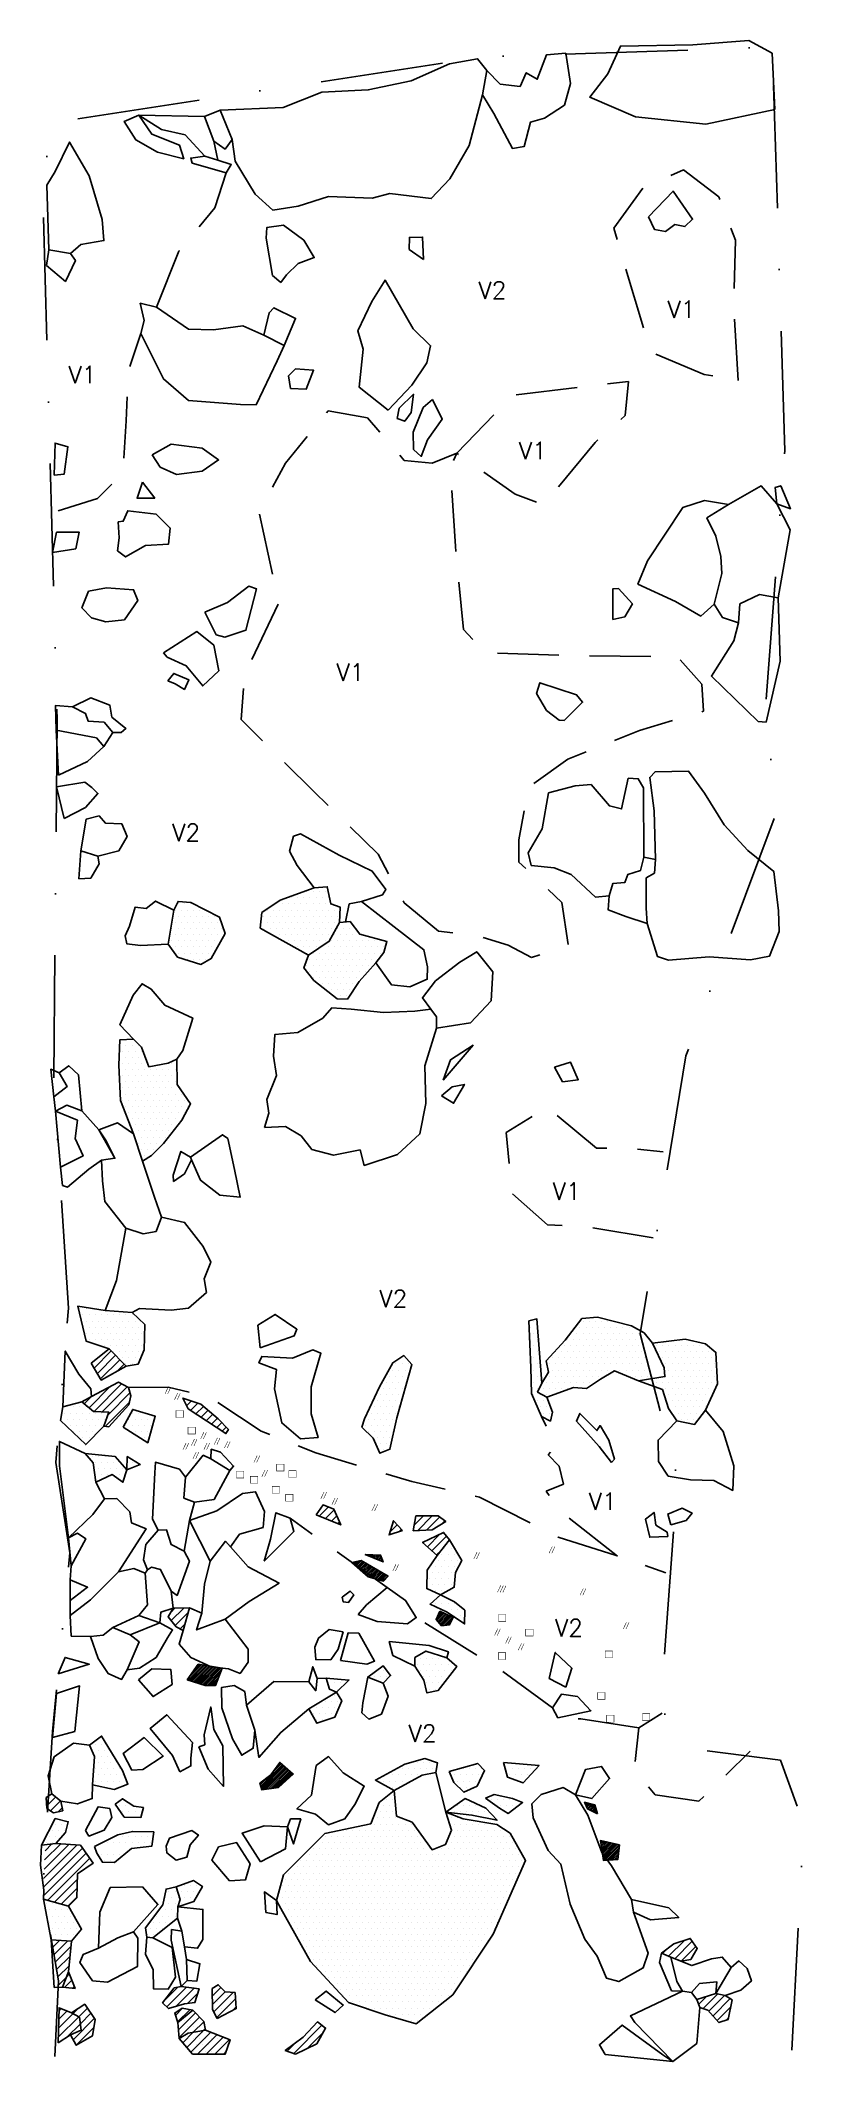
# Model space of a CAD drawing. Header units: metres. Extents: x 383 to 538, y -1922 to -1510.
import ezdxf

# ---------------------------------------------------------------- set-up
doc = ezdxf.new("R2010")
doc.units = ezdxf.units.M
doc.header["$LTSCALE"] = 25
doc.header["$MEASUREMENT"] = 0
doc.linetypes.add('GESTRICHELT', pattern=[0.75, 0.5, -0.25])
doc.linetypes.add('STRICHPUNKTX2', pattern=[2, 1, -0.5, 0, -0.5])
doc.layers.get('0').update_dxf_attribs({"linetype": 'CONTINUOUS'})
for name, color, linetype in [('BEFUND_UNSICHER', 1, 'GESTRICHELT'), ('BEFUNDSCHRAFF', 1, 'CONTINUOUS'), ('FEUER', 1, 'CONTINUOUS'), ('GRABUNGSGRENZE', 3, 'STRICHPUNKTX2'), ('KNOCHEN', 2, 'CONTINUOUS'), ('KNOCHENSCHRAFF', 2, 'CONTINUOUS'), ('STEINE', 4, 'CONTINUOUS'), ('STEINESCHRAFF', 4, 'CONTINUOUS')]:
    doc.layers.add(name, color=color, linetype=linetype)
doc.styles.get("Standard").update_dxf_attribs({"font": 'txt.shx'})

msp = doc.modelspace()

# ---------------------------------------------------------------- texts
at = {"layer": 'BEFUNDSCHRAFF'}
for s, p in [('V2', (471.8, -1562.95)), ('V1', (510.33, -1566.82)), ('V1', (388.32, -1580.15)), ('V1', (480.06, -1595.63)), ('V1', (442.9, -1640.77)), ('V2', (409.42, -1673.44)), ('V1', (486.94, -1746.53)), ('V2', (451.62, -1768.45)), ('V1', (494.28, -1809.73)), ('V2', (487.4, -1835.52)), ('V2', (457.58, -1857.02))]:
    msp.add_text(s, height=3.5, dxfattribs=at).set_placement(p)

# ---------------------------------------------------------------- blocks, each defined once
blk = doc.blocks.new('*X1')
at = {"color": 0}
for p, q in [((446.28, -1820.7), (446.64, -1820.34)), ((446.47, -1820.87), (447.09, -1820.25)), ((446.66, -1821.04), (447.54, -1820.15)), ((446.84, -1821.2), (447.95, -1820.1)), ((447.03, -1821.37), (448.17, -1820.23)), ((447.22, -1821.53), (448.4, -1820.35)), ((448.82, -1818.87), (448.84, -1818.85)), ((449.07, -1818.97), (449.18, -1818.86)), ((449.32, -1819.08), (449.52, -1818.87)), ((449.57, -1819.18), (449.87, -1818.89)), ((449.83, -1819.28), (450.21, -1818.9)), ((450.08, -1819.38), (450.55, -1818.91)), ((450.33, -1819.49), (450.89, -1818.92)), ((450.58, -1819.59), (451.23, -1818.93)), ((450.83, -1819.69), (451.58, -1818.94)), ((451.08, -1819.79), (451.89, -1818.98)), ((451.33, -1819.9), (451.98, -1819.24)), ((451.58, -1820), (452.08, -1819.5)), ((451.83, -1820.1), (452.17, -1819.76)), ((452.08, -1820.2), (452.27, -1820.02)), ((452.33, -1820.31), (452.37, -1820.28)), ((446.09, -1820.54), (446.19, -1820.44)), ((447.41, -1821.7), (448.62, -1820.48)), ((447.6, -1821.86), (448.85, -1820.61)), ((447.79, -1822.03), (449.07, -1820.74)), ((447.97, -1822.19), (449.3, -1820.87)), ((448.16, -1822.36), (449.52, -1821)), ((448.35, -1822.52), (449.74, -1821.13)), ((448.54, -1822.69), (449.97, -1821.26)), ((448.73, -1822.85), (450.19, -1821.39)), ((448.92, -1823.02), (450.42, -1821.52)), ((449.1, -1823.18), (450.64, -1821.64)), ((449.29, -1823.35), (450.87, -1821.77)), ((449.55, -1823.44), (451.09, -1821.9)), ((449.83, -1823.52), (451.32, -1822.03)), ((450.11, -1823.6), (451.54, -1822.16)), ((450.38, -1823.67), (451.77, -1822.29)), ((450.66, -1823.75), (451.99, -1822.42)), ((450.94, -1823.82), (452.21, -1822.55)), ((451.22, -1823.9), (452.44, -1822.68)), ((451.49, -1823.98), (452.66, -1822.81)), ((451.77, -1824.05), (452.89, -1822.94)), ((452.05, -1824.13), (453.11, -1823.06)), ((452.33, -1824.21), (453.34, -1823.19)), ((463.2, -1832.07), (464.6, -1830.67)), ((463.36, -1832.27), (464.84, -1830.78)), ((463.43, -1831.49), (464.35, -1830.56)), ((463.52, -1832.46), (465.08, -1830.9)), ((463.68, -1832.65), (465.32, -1831.01)), ((463.72, -1830.84), (464.11, -1830.45)), ((463.84, -1832.84), (465.56, -1831.12)), ((464, -1833.03), (465.8, -1831.23)), ((464.17, -1833.22), (466.05, -1831.34)), ((464.39, -1833.36), (466.29, -1831.46)), ((464.81, -1833.29), (466.53, -1831.57)), ((465.23, -1833.23), (466.55, -1831.9)), ((465.64, -1833.16), (466.17, -1832.63)), ((412.69, -1844.4), (415.74, -1841.35)), ((412.76, -1843.97), (415.43, -1841.3)), ((412.96, -1844.48), (416.04, -1841.4)), ((413.22, -1844.57), (416.34, -1841.45)), ((413.49, -1844.66), (416.64, -1841.5)), ((413.63, -1842.75), (415.13, -1841.25)), ((413.76, -1844.74), (416.95, -1841.55)), ((414.02, -1844.83), (417.25, -1841.6)), ((414.29, -1844.92), (417.55, -1841.65)), ((414.49, -1841.53), (414.83, -1841.19)), ((414.56, -1845), (417.85, -1841.71)), ((414.82, -1845.09), (418.16, -1841.76)), ((415.09, -1845.18), (418.46, -1841.81)), ((415.36, -1845.26), (418.76, -1841.86)), ((415.62, -1845.35), (419.06, -1841.91)), ((415.89, -1845.44), (419.37, -1841.96)), ((416.17, -1845.51), (419.52, -1842.16)), ((416.53, -1845.51), (419.3, -1842.73)), ((416.88, -1845.51), (419.09, -1843.3)), ((417.23, -1845.51), (418.87, -1843.87)), ((417.59, -1845.51), (418.66, -1844.44)), ((417.94, -1845.51), (418.44, -1845)), ((429.61, -1863.53), (431.66, -1861.49)), ((430.6, -1862.2), (431.47, -1861.32)), ((427.28, -1865.51), (427.76, -1865.03)), ((427.37, -1865.78), (429.31, -1863.84)), ((427.46, -1866.04), (431.85, -1861.65)), ((427.55, -1866.31), (432.04, -1861.81)), ((427.64, -1866.57), (432.23, -1861.97)), ((427.77, -1866.79), (432.43, -1862.14)), ((428.19, -1866.73), (432.62, -1862.3)), ((428.6, -1866.67), (432.81, -1862.46)), ((429.02, -1866.6), (433, -1862.62)), ((429.44, -1866.54), (433.19, -1862.79)), ((429.85, -1866.48), (433.38, -1862.95)), ((430.27, -1866.41), (433.57, -1863.11)), ((430.69, -1866.35), (433.76, -1863.28)), ((431.37, -1866.02), (433.95, -1863.44)), ((493.46, -1869.33), (493.5, -1869.3)), ((493.57, -1869.58), (493.78, -1869.38)), ((493.68, -1869.82), (494.05, -1869.45)), ((493.79, -1870.07), (494.33, -1869.53)), ((493.9, -1870.31), (494.61, -1869.6)), ((494.01, -1870.56), (494.89, -1869.68)), ((494.19, -1870.73), (495.17, -1869.75)), ((494.42, -1870.85), (495.45, -1869.83)), ((494.66, -1870.97), (495.58, -1870.04)), ((494.89, -1871.09), (495.66, -1870.32)), ((495.12, -1871.21), (495.74, -1870.6)), ((495.36, -1871.33), (495.81, -1870.87)), ((495.59, -1871.45), (495.89, -1871.15)), ((495.82, -1871.57), (495.97, -1871.43)), ((496.69, -1877.42), (496.92, -1877.19)), ((496.74, -1877.72), (497.21, -1877.26)), ((496.79, -1878.03), (497.5, -1877.32)), ((496.84, -1878.33), (497.79, -1877.39)), ((496.89, -1878.64), (498.07, -1877.45)), ((496.94, -1878.94), (498.36, -1877.52)), ((496.99, -1879.24), (498.65, -1877.58)), ((497.04, -1879.55), (498.94, -1877.64)), ((497.09, -1879.85), (499.23, -1877.71)), ((497.14, -1880.16), (499.52, -1877.77)), ((497.19, -1880.46), (499.81, -1877.84)), ((497.23, -1880.77), (500.1, -1877.9)), ((497.28, -1881.07), (500.38, -1877.97)), ((497.52, -1881.19), (500.49, -1878.21)), ((497.91, -1881.15), (500.45, -1878.61)), ((498.3, -1881.12), (500.41, -1879)), ((498.68, -1881.08), (500.37, -1879.4)), ((499.07, -1881.05), (500.33, -1879.79)), ((499.46, -1881.02), (500.29, -1880.19)), ((499.85, -1880.98), (500.25, -1880.58))]:
    blk.add_line(p, q, dxfattribs=at)
blk = doc.blocks.new('HK')
at = {"layer": 'FEUER', "const_width": 0.1}
for points in [[(-0.66, -1.37), (0, 0)], [(0.52, -0.03), (-0.1, -1.37)]]:
    blk.add_lwpolyline(points, dxfattribs=at)
blk = doc.blocks.new('RL')
at = {"layer": 'FEUER', "const_width": 0.1}
blk.add_lwpolyline([(0, -1.4), (0, 0), (1.5, 0), (1.5, -1.4), (0, -1.4)], dxfattribs=at)
blk = doc.blocks.new('*X4')
at = {"color": 0}
for p, q in [((393.53, -1780.82), (397.02, -1777.33)), ((394.19, -1781.93), (397.89, -1778.23)), ((394.84, -1783.05), (398.76, -1779.13)), ((398.21, -1781.44), (399.63, -1780.03)), ((391.52, -1788.13), (393.07, -1786.59)), ((392.49, -1788.94), (396.8, -1784.62)), ((393.5, -1789.69), (399.12, -1784.07)), ((395.18, -1789.78), (400.28, -1784.68)), ((396.36, -1790.37), (400.82, -1785.91)), ((411.8, -1787.31), (412.02, -1787.08)), ((395.81, -1792.69), (400.73, -1787.77)), ((412.37, -1788.5), (413.34, -1787.53)), ((413.18, -1789.46), (414.66, -1787.98)), ((414.24, -1790.16), (415.78, -1788.63)), ((415.31, -1790.86), (416.73, -1789.44)), ((416.38, -1791.56), (417.69, -1790.25)), ((417.45, -1792.26), (418.65, -1791.06)), ((418.51, -1792.96), (419.53, -1791.95)), ((419.58, -1793.66), (420.39, -1792.85)), ((439.37, -1811), (441.24, -1809.13)), ((440.63, -1811.51), (442.42, -1809.71)), ((441.89, -1812.02), (442.96, -1810.94)), ((443.14, -1812.53), (443.51, -1812.16)), ((458.75, -1812.83), (460.63, -1810.95)), ((459.37, -1813.97), (462.42, -1810.93)), ((461.24, -1813.88), (463.96, -1811.16)), ((464.19, -1812.69), (464.96, -1811.93)), ((453.78, -1814.27), (455.28, -1812.77)), ((455.67, -1814.15), (456.14, -1813.68)), ((460.48, -1816.4), (460.6, -1816.28)), ((461.41, -1817.24), (463.97, -1814.68)), ((462.34, -1818.08), (465.34, -1815.08)), ((463.27, -1818.91), (464.19, -1818)), ((409.12, -1830.64), (409.99, -1829.77)), ((409.23, -1832.3), (411.79, -1829.74)), ((410.01, -1833.28), (412.68, -1830.62)), ((411.08, -1833.99), (412.03, -1833.03)), ((384.13, -1869.77), (385.7, -1868.2)), ((384.61, -1871.06), (386.68, -1868.99)), ((386.18, -1871.25), (387.01, -1870.42)), ((383.21, -1884.84), (390.02, -1878.03)), ((383.32, -1882.96), (388.37, -1877.91)), ((383.44, -1881.07), (386.72, -1877.79)), ((383.55, -1879.19), (384.94, -1877.8)), ((383.21, -1886.6), (391.15, -1878.66)), ((383.27, -1888.31), (391.89, -1879.69)), ((384.05, -1889.3), (392.63, -1880.72)), ((385.43, -1889.69), (390.14, -1884.98)), ((386.8, -1890.08), (390.08, -1886.8)), ((388.18, -1890.47), (390.02, -1888.63)), ((384.8, -1897.38), (384.81, -1897.38)), ((385.07, -1898.88), (386.48, -1897.48)), ((385.34, -1900.38), (388.14, -1897.58)), ((385.61, -1901.89), (388.83, -1898.66)), ((510.56, -1900.68), (513.79, -1897.45)), ((511.81, -1901.19), (515.37, -1897.63)), ((513.09, -1901.68), (516.1, -1898.67)), ((385.87, -1903.39), (388.62, -1900.64)), ((386.14, -1904.89), (388.41, -1902.61)), ((509.32, -1900.14), (510.29, -1899.18)), ((386.25, -1906.55), (387.87, -1904.92)), ((387.52, -1907.04), (388.97, -1905.59)), ((387.87, -1904.92), (388.46, -1904.34)), ((389.13, -1907.2), (389.48, -1906.85)), ((407.78, -1909.76), (410.56, -1906.98)), ((408.32, -1910.99), (412.31, -1907)), ((410.18, -1910.9), (413.88, -1907.19)), ((412.54, -1910.3), (414.63, -1908.22)), ((417.62, -1908.76), (419.34, -1907.04)), ((417.64, -1910.51), (420.21, -1907.94)), ((417.9, -1912.02), (421.86, -1908.06)), ((418.51, -1913.18), (422.33, -1909.35)), ((421.68, -1911.78), (422.46, -1910.99)), ((516.68, -1910.46), (518.25, -1908.9)), ((517.56, -1911.35), (520.57, -1908.34)), ((518.78, -1911.9), (522.03, -1908.65)), ((519.6, -1912.84), (523.12, -1909.33)), ((520.43, -1913.78), (523.22, -1911)), ((386.26, -1917.14), (390.39, -1913.01)), ((386.3, -1915.34), (389.26, -1912.38)), ((386.34, -1913.53), (388.03, -1911.83)), ((386.38, -1911.72), (386.77, -1911.33)), ((387.98, -1917.19), (390.72, -1914.45)), ((389.24, -1917.69), (393.6, -1913.33)), ((389.26, -1912.38), (390.34, -1911.29)), ((390.39, -1913.01), (392.16, -1911.24)), ((390.72, -1914.45), (392.88, -1912.28)), ((410.11, -1912.73), (411.54, -1911.3)), ((410.54, -1914.08), (413.03, -1911.59)), ((410.69, -1915.69), (414.15, -1912.23)), ((410.81, -1917.33), (415.02, -1913.13)), ((413.73, -1916.19), (415.88, -1914.04)), ((434.18, -1920.49), (439.92, -1914.75)), ((522.29, -1913.7), (522.76, -1913.22)), ((389.89, -1918.81), (393.46, -1915.24)), ((411.59, -1918.33), (413.73, -1916.19)), ((412.41, -1919.28), (415.9, -1915.78)), ((413.23, -1920.22), (417.3, -1916.15)), ((414.61, -1920.61), (418.56, -1916.66)), ((415.9, -1915.78), (416.18, -1915.51)), ((416.38, -1920.61), (419.83, -1917.16)), ((418.14, -1920.61), (421.09, -1917.67)), ((432.88, -1920.01), (434.61, -1918.29)), ((436.98, -1919.45), (440.11, -1916.32)), ((419.91, -1920.61), (420.41, -1920.11))]:
    blk.add_line(p, q, dxfattribs=at)
blk = doc.blocks.new('*X6')
at = {"color": 0}
for p, q in [((465.625, -1816.25), (465.625, -1816.25)), ((463.75, -1820), (463.75, -1820)), ((464.375, -1818.75), (464.375, -1818.75)), ((465, -1817.5), (465, -1817.5)), ((465, -1820), (465, -1820)), ((465.625, -1818.75), (465.625, -1818.75)), ((466.25, -1817.5), (466.25, -1817.5)), ((466.25, -1820), (466.25, -1820)), ((466.875, -1818.75), (466.875, -1818.75)), ((467.5, -1820), (467.5, -1820)), ((461.875, -1821.25), (461.875, -1821.25)), ((461.875, -1823.75), (461.875, -1823.75)), ((462.5, -1822.5), (462.5, -1822.5)), ((463.125, -1821.25), (463.125, -1821.25)), ((463.125, -1823.75), (463.125, -1823.75)), ((463.75, -1822.5), (463.75, -1822.5)), ((464.375, -1821.25), (464.375, -1821.25)), ((464.375, -1823.75), (464.375, -1823.75)), ((465, -1822.5), (465, -1822.5)), ((465.625, -1821.25), (465.625, -1821.25)), ((465.625, -1823.75), (465.625, -1823.75)), ((466.25, -1822.5), (466.25, -1822.5)), ((466.875, -1821.25), (466.875, -1821.25)), ((466.875, -1823.75), (466.875, -1823.75)), ((462.5, -1825), (462.5, -1825)), ((463.125, -1826.25), (463.125, -1826.25)), ((463.75, -1825), (463.75, -1825)), ((463.75, -1827.5), (463.75, -1827.5)), ((464.375, -1826.25), (464.375, -1826.25)), ((465, -1825), (465, -1825)), ((465, -1827.5), (465, -1827.5)), ((466.25, -1825), (466.25, -1825)), ((463.125, -1828.75), (463.125, -1828.75)), ((464.375, -1828.75), (464.375, -1828.75)), ((465, -1830), (465, -1830)), ((465.625, -1828.75), (465.625, -1828.75)), ((466.25, -1830), (466.25, -1830)), ((466.875, -1828.75), (466.875, -1828.75)), ((466.875, -1831.25), (466.875, -1831.25)), ((467.5, -1830), (467.5, -1830)), ((468.125, -1831.25), (468.125, -1831.25)), ((468.75, -1830), (468.75, -1830)), ((468.75, -1832.5), (468.75, -1832.5)), ((460, -1840), (460, -1840)), ((461.25, -1840), (461.25, -1840)), ((462.5, -1840), (462.5, -1840)), ((463.75, -1840), (463.75, -1840)), ((465, -1840), (465, -1840)), ((441.25, -1845), (441.25, -1845)), ((442.5, -1845), (442.5, -1845)), ((443.75, -1845), (443.75, -1845)), ((449.375, -1843.75), (449.375, -1843.75)), ((450.625, -1843.75), (450.625, -1843.75)), ((451.25, -1842.5), (451.25, -1842.5)), ((451.875, -1843.75), (451.875, -1843.75)), ((452.5, -1842.5), (452.5, -1842.5)), ((453.125, -1843.75), (453.125, -1843.75)), ((459.375, -1841.25), (459.375, -1841.25)), ((460, -1842.5), (460, -1842.5)), ((460.625, -1841.25), (460.625, -1841.25)), ((460.625, -1843.75), (460.625, -1843.75)), ((461.25, -1842.5), (461.25, -1842.5)), ((461.25, -1845), (461.25, -1845)), ((461.875, -1841.25), (461.875, -1841.25)), ((461.875, -1843.75), (461.875, -1843.75)), ((462.5, -1842.5), (462.5, -1842.5)), ((462.5, -1845), (462.5, -1845)), ((463.125, -1841.25), (463.125, -1841.25)), ((463.125, -1843.75), (463.125, -1843.75)), ((463.75, -1842.5), (463.75, -1842.5)), ((463.75, -1845), (463.75, -1845)), ((464.375, -1841.25), (464.375, -1841.25)), ((464.375, -1843.75), (464.375, -1843.75)), ((465, -1842.5), (465, -1842.5)), ((465.625, -1841.25), (465.625, -1841.25)), ((465.625, -1843.75), (465.625, -1843.75)), ((466.25, -1842.5), (466.25, -1842.5)), ((466.875, -1841.25), (466.875, -1841.25)), ((440.625, -1848.75), (440.625, -1848.75)), ((441.875, -1846.25), (441.875, -1846.25)), ((441.875, -1848.75), (441.875, -1848.75)), ((442.5, -1847.5), (442.5, -1847.5)), ((443.125, -1846.25), (443.125, -1846.25)), ((443.125, -1848.75), (443.125, -1848.75)), ((461.875, -1846.25), (461.875, -1846.25)), ((463.125, -1846.25), (463.125, -1846.25)), ((438.125, -1851.25), (438.125, -1851.25)), ((438.75, -1850), (438.75, -1850)), ((438.75, -1852.5), (438.75, -1852.5)), ((439.375, -1851.25), (439.375, -1851.25)), ((440, -1850), (440, -1850)), ((440, -1852.5), (440, -1852.5)), ((440.625, -1851.25), (440.625, -1851.25)), ((441.25, -1850), (441.25, -1850)), ((441.875, -1851.25), (441.875, -1851.25)), ((442.5, -1850), (442.5, -1850)), ((458.125, -1861.25), (458.125, -1861.25)), ((459.375, -1861.25), (459.375, -1861.25)), ((460.625, -1861.25), (460.625, -1861.25)), ((461.875, -1861.25), (461.875, -1861.25)), ((463.125, -1861.25), (463.125, -1861.25)), ((451.25, -1865), (451.25, -1865)), ((452.5, -1865), (452.5, -1865)), ((453.125, -1863.75), (453.125, -1863.75)), ((453.75, -1865), (453.75, -1865)), ((454.375, -1863.75), (454.375, -1863.75)), ((455, -1865), (455, -1865)), ((455.625, -1863.75), (455.625, -1863.75)), ((456.25, -1862.5), (456.25, -1862.5)), ((456.25, -1865), (456.25, -1865)), ((456.875, -1863.75), (456.875, -1863.75)), ((457.5, -1862.5), (457.5, -1862.5)), ((457.5, -1865), (457.5, -1865)), ((458.125, -1863.75), (458.125, -1863.75)), ((458.75, -1862.5), (458.75, -1862.5)), ((459.375, -1863.75), (459.375, -1863.75)), ((460, -1862.5), (460, -1862.5)), ((461.25, -1862.5), (461.25, -1862.5)), ((462.5, -1862.5), (462.5, -1862.5)), ((466.875, -1863.75), (466.875, -1863.75)), ((467.5, -1865), (467.5, -1865)), ((468.125, -1863.75), (468.125, -1863.75)), ((468.75, -1862.5), (468.75, -1862.5)), ((468.75, -1865), (468.75, -1865)), ((469.375, -1863.75), (469.375, -1863.75)), ((470, -1862.5), (470, -1862.5)), ((470, -1865), (470, -1865)), ((470.625, -1863.75), (470.625, -1863.75)), ((471.25, -1862.5), (471.25, -1862.5)), ((471.25, -1865), (471.25, -1865)), ((471.875, -1863.75), (471.875, -1863.75)), ((472.5, -1862.5), (472.5, -1862.5)), ((477.5, -1862.5), (477.5, -1862.5)), ((478.125, -1863.75), (478.125, -1863.75)), ((478.75, -1862.5), (478.75, -1862.5)), ((479.375, -1863.75), (479.375, -1863.75)), ((480, -1862.5), (480, -1862.5)), ((480, -1865), (480, -1865)), ((480.625, -1863.75), (480.625, -1863.75)), ((481.25, -1862.5), (481.25, -1862.5)), ((481.25, -1865), (481.25, -1865)), ((481.875, -1863.75), (481.875, -1863.75)), ((482.5, -1862.5), (482.5, -1862.5)), ((453.125, -1868.75), (453.125, -1868.75)), ((454.375, -1866.25), (454.375, -1866.25)), ((454.375, -1868.75), (454.375, -1868.75)), ((455.625, -1866.25), (455.625, -1866.25)), ((468.125, -1866.25), (468.125, -1866.25)), ((469.375, -1866.25), (469.375, -1866.25)), ((469.375, -1868.75), (469.375, -1868.75)), ((470.625, -1866.25), (470.625, -1866.25)), ((474.375, -1868.75), (474.375, -1868.75)), ((475.625, -1868.75), (475.625, -1868.75)), ((476.875, -1868.75), (476.875, -1868.75)), ((478.125, -1868.75), (478.125, -1868.75)), ((450.625, -1873.75), (450.625, -1873.75)), ((451.25, -1872.5), (451.25, -1872.5)), ((451.875, -1871.25), (451.875, -1871.25)), ((451.875, -1873.75), (451.875, -1873.75)), ((452.5, -1870), (452.5, -1870)), ((452.5, -1872.5), (452.5, -1872.5)), ((453.125, -1871.25), (453.125, -1871.25)), ((453.125, -1873.75), (453.125, -1873.75)), ((453.75, -1870), (453.75, -1870)), ((453.75, -1872.5), (453.75, -1872.5)), ((454.375, -1871.25), (454.375, -1871.25)), ((454.375, -1873.75), (454.375, -1873.75)), ((455, -1872.5), (455, -1872.5)), ((455.625, -1873.75), (455.625, -1873.75)), ((456.875, -1873.75), (456.875, -1873.75)), ((458.125, -1873.75), (458.125, -1873.75)), ((465.625, -1871.25), (465.625, -1871.25)), ((466.25, -1872.5), (466.25, -1872.5)), ((466.875, -1871.25), (466.875, -1871.25)), ((466.875, -1873.75), (466.875, -1873.75)), ((467.5, -1870), (467.5, -1870)), ((467.5, -1872.5), (467.5, -1872.5)), ((468.125, -1871.25), (468.125, -1871.25)), ((468.125, -1873.75), (468.125, -1873.75)), ((468.75, -1870), (468.75, -1870)), ((469.375, -1871.25), (469.375, -1871.25)), ((469.375, -1873.75), (469.375, -1873.75)), ((470, -1870), (470, -1870)), ((470.625, -1871.25), (470.625, -1871.25)), ((470.625, -1873.75), (470.625, -1873.75)), ((471.25, -1870), (471.25, -1870)), ((471.875, -1871.25), (471.875, -1871.25)), ((471.875, -1873.75), (471.875, -1873.75)), ((473.125, -1871.25), (473.125, -1871.25)), ((473.125, -1873.75), (473.125, -1873.75)), ((473.75, -1872.5), (473.75, -1872.5)), ((474.375, -1873.75), (474.375, -1873.75)), ((475, -1872.5), (475, -1872.5)), ((476.25, -1870), (476.25, -1870)), ((477.5, -1870), (477.5, -1870)), ((478.125, -1871.25), (478.125, -1871.25)), ((478.75, -1870), (478.75, -1870)), ((438.75, -1877.5), (438.75, -1877.5)), ((440, -1877.5), (440, -1877.5)), ((440.625, -1876.25), (440.625, -1876.25)), ((441.25, -1877.5), (441.25, -1877.5)), ((441.875, -1876.25), (441.875, -1876.25)), ((442.5, -1877.5), (442.5, -1877.5)), ((443.125, -1876.25), (443.125, -1876.25)), ((443.75, -1875), (443.75, -1875)), ((443.75, -1877.5), (443.75, -1877.5)), ((444.375, -1876.25), (444.375, -1876.25)), ((445, -1875), (445, -1875)), ((445, -1877.5), (445, -1877.5)), ((445.625, -1876.25), (445.625, -1876.25)), ((446.25, -1875), (446.25, -1875)), ((446.25, -1877.5), (446.25, -1877.5)), ((446.875, -1876.25), (446.875, -1876.25)), ((447.5, -1875), (447.5, -1875)), ((447.5, -1877.5), (447.5, -1877.5)), ((448.125, -1876.25), (448.125, -1876.25)), ((448.75, -1875), (448.75, -1875)), ((448.75, -1877.5), (448.75, -1877.5)), ((449.375, -1876.25), (449.375, -1876.25)), ((450, -1875), (450, -1875)), ((450, -1877.5), (450, -1877.5)), ((450.625, -1876.25), (450.625, -1876.25)), ((451.25, -1875), (451.25, -1875)), ((451.25, -1877.5), (451.25, -1877.5)), ((451.875, -1876.25), (451.875, -1876.25)), ((452.5, -1875), (452.5, -1875)), ((452.5, -1877.5), (452.5, -1877.5)), ((453.125, -1876.25), (453.125, -1876.25)), ((453.75, -1875), (453.75, -1875)), ((453.75, -1877.5), (453.75, -1877.5)), ((454.375, -1876.25), (454.375, -1876.25)), ((455, -1875), (455, -1875)), ((455, -1877.5), (455, -1877.5)), ((455.625, -1876.25), (455.625, -1876.25)), ((456.25, -1875), (456.25, -1875)), ((456.25, -1877.5), (456.25, -1877.5)), ((456.875, -1876.25), (456.875, -1876.25)), ((457.5, -1875), (457.5, -1875)), ((457.5, -1877.5), (457.5, -1877.5)), ((458.125, -1876.25), (458.125, -1876.25)), ((458.75, -1875), (458.75, -1875)), ((458.75, -1877.5), (458.75, -1877.5)), ((459.375, -1876.25), (459.375, -1876.25)), ((460, -1877.5), (460, -1877.5)), ((461.25, -1877.5), (461.25, -1877.5)), ((466.25, -1877.5), (466.25, -1877.5)), ((466.875, -1876.25), (466.875, -1876.25)), ((467.5, -1875), (467.5, -1875)), ((467.5, -1877.5), (467.5, -1877.5)), ((468.125, -1876.25), (468.125, -1876.25)), ((468.75, -1875), (468.75, -1875)), ((468.75, -1877.5), (468.75, -1877.5)), ((469.375, -1876.25), (469.375, -1876.25)), ((470, -1875), (470, -1875)), ((470, -1877.5), (470, -1877.5)), ((470.625, -1876.25), (470.625, -1876.25)), ((471.25, -1875), (471.25, -1875)), ((471.25, -1877.5), (471.25, -1877.5)), ((471.875, -1876.25), (471.875, -1876.25)), ((472.5, -1875), (472.5, -1875)), ((472.5, -1877.5), (472.5, -1877.5)), ((473.125, -1876.25), (473.125, -1876.25)), ((473.75, -1875), (473.75, -1875)), ((473.75, -1877.5), (473.75, -1877.5)), ((474.375, -1876.25), (474.375, -1876.25)), ((475, -1875), (475, -1875)), ((475, -1877.5), (475, -1877.5)), ((475.625, -1876.25), (475.625, -1876.25)), ((476.25, -1875), (476.25, -1875)), ((476.25, -1877.5), (476.25, -1877.5)), ((476.875, -1876.25), (476.875, -1876.25)), ((477.5, -1877.5), (477.5, -1877.5)), ((478.125, -1876.25), (478.125, -1876.25)), ((478.75, -1877.5), (478.75, -1877.5)), ((435.625, -1881.25), (435.625, -1881.25)), ((436.25, -1880), (436.25, -1880)), ((436.875, -1881.25), (436.875, -1881.25)), ((437.5, -1880), (437.5, -1880)), ((438.125, -1878.75), (438.125, -1878.75)), ((438.125, -1881.25), (438.125, -1881.25)), ((438.75, -1880), (438.75, -1880)), ((439.375, -1878.75), (439.375, -1878.75)), ((439.375, -1881.25), (439.375, -1881.25)), ((440, -1880), (440, -1880)), ((440.625, -1878.75), (440.625, -1878.75)), ((440.625, -1881.25), (440.625, -1881.25)), ((441.25, -1880), (441.25, -1880)), ((441.875, -1878.75), (441.875, -1878.75)), ((441.875, -1881.25), (441.875, -1881.25)), ((442.5, -1880), (442.5, -1880)), ((443.125, -1878.75), (443.125, -1878.75)), ((443.125, -1881.25), (443.125, -1881.25)), ((443.75, -1880), (443.75, -1880)), ((444.375, -1878.75), (444.375, -1878.75)), ((444.375, -1881.25), (444.375, -1881.25)), ((445, -1880), (445, -1880)), ((445.625, -1878.75), (445.625, -1878.75)), ((445.625, -1881.25), (445.625, -1881.25)), ((446.25, -1880), (446.25, -1880)), ((446.875, -1878.75), (446.875, -1878.75)), ((446.875, -1881.25), (446.875, -1881.25)), ((447.5, -1880), (447.5, -1880)), ((448.125, -1878.75), (448.125, -1878.75)), ((448.125, -1881.25), (448.125, -1881.25)), ((448.75, -1880), (448.75, -1880)), ((449.375, -1878.75), (449.375, -1878.75)), ((449.375, -1881.25), (449.375, -1881.25)), ((450, -1880), (450, -1880)), ((450.625, -1878.75), (450.625, -1878.75)), ((450.625, -1881.25), (450.625, -1881.25)), ((451.25, -1880), (451.25, -1880)), ((451.875, -1878.75), (451.875, -1878.75)), ((451.875, -1881.25), (451.875, -1881.25)), ((452.5, -1880), (452.5, -1880)), ((453.125, -1878.75), (453.125, -1878.75)), ((453.125, -1881.25), (453.125, -1881.25)), ((453.75, -1880), (453.75, -1880)), ((454.375, -1878.75), (454.375, -1878.75)), ((454.375, -1881.25), (454.375, -1881.25)), ((455, -1880), (455, -1880)), ((455.625, -1878.75), (455.625, -1878.75)), ((455.625, -1881.25), (455.625, -1881.25)), ((456.25, -1880), (456.25, -1880)), ((456.875, -1878.75), (456.875, -1878.75)), ((456.875, -1881.25), (456.875, -1881.25)), ((457.5, -1880), (457.5, -1880)), ((458.125, -1878.75), (458.125, -1878.75)), ((458.125, -1881.25), (458.125, -1881.25)), ((458.75, -1880), (458.75, -1880)), ((459.375, -1878.75), (459.375, -1878.75)), ((459.375, -1881.25), (459.375, -1881.25)), ((460, -1880), (460, -1880)), ((460.625, -1878.75), (460.625, -1878.75)), ((460.625, -1881.25), (460.625, -1881.25)), ((461.25, -1880), (461.25, -1880)), ((461.875, -1878.75), (461.875, -1878.75)), ((461.875, -1881.25), (461.875, -1881.25)), ((462.5, -1880), (462.5, -1880)), ((463.125, -1878.75), (463.125, -1878.75)), ((463.125, -1881.25), (463.125, -1881.25)), ((463.75, -1880), (463.75, -1880)), ((464.375, -1878.75), (464.375, -1878.75)), ((464.375, -1881.25), (464.375, -1881.25)), ((465, -1880), (465, -1880)), ((465.625, -1878.75), (465.625, -1878.75)), ((465.625, -1881.25), (465.625, -1881.25)), ((466.25, -1880), (466.25, -1880)), ((466.875, -1878.75), (466.875, -1878.75)), ((466.875, -1881.25), (466.875, -1881.25)), ((467.5, -1880), (467.5, -1880)), ((468.125, -1878.75), (468.125, -1878.75)), ((468.125, -1881.25), (468.125, -1881.25)), ((468.75, -1880), (468.75, -1880)), ((469.375, -1878.75), (469.375, -1878.75)), ((469.375, -1881.25), (469.375, -1881.25)), ((470, -1880), (470, -1880)), ((470.625, -1878.75), (470.625, -1878.75)), ((470.625, -1881.25), (470.625, -1881.25)), ((471.25, -1880), (471.25, -1880)), ((471.875, -1878.75), (471.875, -1878.75)), ((471.875, -1881.25), (471.875, -1881.25)), ((472.5, -1880), (472.5, -1880)), ((473.125, -1878.75), (473.125, -1878.75)), ((473.125, -1881.25), (473.125, -1881.25)), ((473.75, -1880), (473.75, -1880)), ((474.375, -1878.75), (474.375, -1878.75)), ((474.375, -1881.25), (474.375, -1881.25)), ((475, -1880), (475, -1880)), ((475.625, -1878.75), (475.625, -1878.75)), ((475.625, -1881.25), (475.625, -1881.25)), ((476.25, -1880), (476.25, -1880)), ((476.875, -1878.75), (476.875, -1878.75)), ((476.875, -1881.25), (476.875, -1881.25)), ((477.5, -1880), (477.5, -1880)), ((478.125, -1878.75), (478.125, -1878.75)), ((478.125, -1881.25), (478.125, -1881.25)), ((478.75, -1880), (478.75, -1880)), ((479.375, -1878.75), (479.375, -1878.75)), ((479.375, -1881.25), (479.375, -1881.25)), ((480, -1880), (480, -1880)), ((480.625, -1881.25), (480.625, -1881.25)), ((431.875, -1886.25), (431.875, -1886.25)), ((432.5, -1885), (432.5, -1885)), ((433.125, -1883.75), (433.125, -1883.75)), ((433.125, -1886.25), (433.125, -1886.25)), ((433.75, -1882.5), (433.75, -1882.5)), ((433.75, -1885), (433.75, -1885)), ((434.375, -1883.75), (434.375, -1883.75)), ((434.375, -1886.25), (434.375, -1886.25)), ((435, -1882.5), (435, -1882.5)), ((435, -1885), (435, -1885)), ((435.625, -1883.75), (435.625, -1883.75)), ((435.625, -1886.25), (435.625, -1886.25)), ((436.25, -1882.5), (436.25, -1882.5)), ((436.25, -1885), (436.25, -1885)), ((436.875, -1883.75), (436.875, -1883.75)), ((436.875, -1886.25), (436.875, -1886.25)), ((437.5, -1882.5), (437.5, -1882.5)), ((437.5, -1885), (437.5, -1885)), ((438.125, -1883.75), (438.125, -1883.75)), ((438.125, -1886.25), (438.125, -1886.25)), ((438.75, -1882.5), (438.75, -1882.5)), ((438.75, -1885), (438.75, -1885)), ((439.375, -1883.75), (439.375, -1883.75)), ((439.375, -1886.25), (439.375, -1886.25)), ((440, -1882.5), (440, -1882.5)), ((440, -1885), (440, -1885)), ((440.625, -1883.75), (440.625, -1883.75)), ((440.625, -1886.25), (440.625, -1886.25)), ((441.25, -1882.5), (441.25, -1882.5)), ((441.25, -1885), (441.25, -1885)), ((441.875, -1883.75), (441.875, -1883.75)), ((441.875, -1886.25), (441.875, -1886.25)), ((442.5, -1882.5), (442.5, -1882.5)), ((442.5, -1885), (442.5, -1885)), ((443.125, -1883.75), (443.125, -1883.75)), ((443.125, -1886.25), (443.125, -1886.25)), ((443.75, -1882.5), (443.75, -1882.5)), ((443.75, -1885), (443.75, -1885)), ((444.375, -1883.75), (444.375, -1883.75)), ((444.375, -1886.25), (444.375, -1886.25)), ((445, -1882.5), (445, -1882.5)), ((445, -1885), (445, -1885)), ((445.625, -1883.75), (445.625, -1883.75)), ((445.625, -1886.25), (445.625, -1886.25)), ((446.25, -1882.5), (446.25, -1882.5)), ((446.25, -1885), (446.25, -1885)), ((446.875, -1883.75), (446.875, -1883.75)), ((446.875, -1886.25), (446.875, -1886.25)), ((447.5, -1882.5), (447.5, -1882.5)), ((447.5, -1885), (447.5, -1885)), ((448.125, -1883.75), (448.125, -1883.75)), ((448.125, -1886.25), (448.125, -1886.25)), ((448.75, -1882.5), (448.75, -1882.5)), ((448.75, -1885), (448.75, -1885)), ((449.375, -1883.75), (449.375, -1883.75)), ((449.375, -1886.25), (449.375, -1886.25)), ((450, -1882.5), (450, -1882.5)), ((450, -1885), (450, -1885)), ((450.625, -1883.75), (450.625, -1883.75)), ((450.625, -1886.25), (450.625, -1886.25)), ((451.25, -1882.5), (451.25, -1882.5)), ((451.25, -1885), (451.25, -1885)), ((451.875, -1883.75), (451.875, -1883.75)), ((451.875, -1886.25), (451.875, -1886.25)), ((452.5, -1882.5), (452.5, -1882.5)), ((452.5, -1885), (452.5, -1885)), ((453.125, -1883.75), (453.125, -1883.75)), ((453.125, -1886.25), (453.125, -1886.25)), ((453.75, -1882.5), (453.75, -1882.5)), ((453.75, -1885), (453.75, -1885)), ((454.375, -1883.75), (454.375, -1883.75)), ((454.375, -1886.25), (454.375, -1886.25)), ((455, -1882.5), (455, -1882.5)), ((455, -1885), (455, -1885)), ((455.625, -1883.75), (455.625, -1883.75)), ((455.625, -1886.25), (455.625, -1886.25)), ((456.25, -1882.5), (456.25, -1882.5)), ((456.25, -1885), (456.25, -1885)), ((456.875, -1883.75), (456.875, -1883.75)), ((456.875, -1886.25), (456.875, -1886.25)), ((457.5, -1882.5), (457.5, -1882.5)), ((457.5, -1885), (457.5, -1885)), ((458.125, -1883.75), (458.125, -1883.75)), ((458.125, -1886.25), (458.125, -1886.25)), ((458.75, -1882.5), (458.75, -1882.5)), ((458.75, -1885), (458.75, -1885)), ((459.375, -1883.75), (459.375, -1883.75)), ((459.375, -1886.25), (459.375, -1886.25)), ((460, -1882.5), (460, -1882.5)), ((460, -1885), (460, -1885)), ((460.625, -1883.75), (460.625, -1883.75)), ((460.625, -1886.25), (460.625, -1886.25)), ((461.25, -1882.5), (461.25, -1882.5)), ((461.25, -1885), (461.25, -1885)), ((461.875, -1883.75), (461.875, -1883.75)), ((461.875, -1886.25), (461.875, -1886.25)), ((462.5, -1882.5), (462.5, -1882.5)), ((462.5, -1885), (462.5, -1885)), ((463.125, -1883.75), (463.125, -1883.75)), ((463.125, -1886.25), (463.125, -1886.25)), ((463.75, -1882.5), (463.75, -1882.5)), ((463.75, -1885), (463.75, -1885)), ((464.375, -1883.75), (464.375, -1883.75)), ((464.375, -1886.25), (464.375, -1886.25)), ((465, -1882.5), (465, -1882.5)), ((465, -1885), (465, -1885)), ((465.625, -1883.75), (465.625, -1883.75)), ((465.625, -1886.25), (465.625, -1886.25)), ((466.25, -1882.5), (466.25, -1882.5)), ((466.25, -1885), (466.25, -1885)), ((466.875, -1883.75), (466.875, -1883.75)), ((466.875, -1886.25), (466.875, -1886.25)), ((467.5, -1882.5), (467.5, -1882.5)), ((467.5, -1885), (467.5, -1885)), ((468.125, -1883.75), (468.125, -1883.75)), ((468.125, -1886.25), (468.125, -1886.25)), ((468.75, -1882.5), (468.75, -1882.5)), ((468.75, -1885), (468.75, -1885)), ((469.375, -1883.75), (469.375, -1883.75)), ((469.375, -1886.25), (469.375, -1886.25)), ((470, -1882.5), (470, -1882.5)), ((470, -1885), (470, -1885)), ((470.625, -1883.75), (470.625, -1883.75)), ((470.625, -1886.25), (470.625, -1886.25)), ((471.25, -1882.5), (471.25, -1882.5)), ((471.25, -1885), (471.25, -1885)), ((471.875, -1883.75), (471.875, -1883.75)), ((471.875, -1886.25), (471.875, -1886.25)), ((472.5, -1882.5), (472.5, -1882.5)), ((472.5, -1885), (472.5, -1885)), ((473.125, -1883.75), (473.125, -1883.75)), ((473.125, -1886.25), (473.125, -1886.25)), ((473.75, -1882.5), (473.75, -1882.5)), ((473.75, -1885), (473.75, -1885)), ((474.375, -1883.75), (474.375, -1883.75)), ((474.375, -1886.25), (474.375, -1886.25)), ((475, -1882.5), (475, -1882.5)), ((475, -1885), (475, -1885)), ((475.625, -1883.75), (475.625, -1883.75)), ((475.625, -1886.25), (475.625, -1886.25)), ((476.25, -1882.5), (476.25, -1882.5)), ((476.25, -1885), (476.25, -1885)), ((476.875, -1883.75), (476.875, -1883.75)), ((476.875, -1886.25), (476.875, -1886.25)), ((477.5, -1882.5), (477.5, -1882.5)), ((477.5, -1885), (477.5, -1885)), ((478.125, -1883.75), (478.125, -1883.75)), ((478.125, -1886.25), (478.125, -1886.25)), ((478.75, -1882.5), (478.75, -1882.5)), ((478.75, -1885), (478.75, -1885)), ((479.375, -1883.75), (479.375, -1883.75)), ((480, -1882.5), (480, -1882.5)), ((431.25, -1887.5), (431.25, -1887.5)), ((431.25, -1890), (431.25, -1890)), ((431.875, -1888.75), (431.875, -1888.75)), ((432.5, -1887.5), (432.5, -1887.5)), ((432.5, -1890), (432.5, -1890)), ((433.125, -1888.75), (433.125, -1888.75)), ((433.75, -1887.5), (433.75, -1887.5)), ((433.75, -1890), (433.75, -1890)), ((434.375, -1888.75), (434.375, -1888.75)), ((435, -1887.5), (435, -1887.5)), ((435, -1890), (435, -1890)), ((435.625, -1888.75), (435.625, -1888.75)), ((436.25, -1887.5), (436.25, -1887.5)), ((436.25, -1890), (436.25, -1890)), ((436.875, -1888.75), (436.875, -1888.75)), ((437.5, -1887.5), (437.5, -1887.5)), ((437.5, -1890), (437.5, -1890)), ((438.125, -1888.75), (438.125, -1888.75)), ((438.75, -1887.5), (438.75, -1887.5)), ((438.75, -1890), (438.75, -1890)), ((439.375, -1888.75), (439.375, -1888.75)), ((440, -1887.5), (440, -1887.5)), ((440, -1890), (440, -1890)), ((440.625, -1888.75), (440.625, -1888.75)), ((441.25, -1887.5), (441.25, -1887.5)), ((441.25, -1890), (441.25, -1890)), ((441.875, -1888.75), (441.875, -1888.75)), ((442.5, -1887.5), (442.5, -1887.5)), ((442.5, -1890), (442.5, -1890)), ((443.125, -1888.75), (443.125, -1888.75)), ((443.75, -1887.5), (443.75, -1887.5)), ((443.75, -1890), (443.75, -1890)), ((444.375, -1888.75), (444.375, -1888.75)), ((445, -1887.5), (445, -1887.5)), ((445, -1890), (445, -1890)), ((445.625, -1888.75), (445.625, -1888.75)), ((446.25, -1887.5), (446.25, -1887.5)), ((446.25, -1890), (446.25, -1890)), ((446.875, -1888.75), (446.875, -1888.75)), ((447.5, -1887.5), (447.5, -1887.5)), ((447.5, -1890), (447.5, -1890)), ((448.125, -1888.75), (448.125, -1888.75)), ((448.75, -1887.5), (448.75, -1887.5)), ((448.75, -1890), (448.75, -1890)), ((449.375, -1888.75), (449.375, -1888.75)), ((450, -1887.5), (450, -1887.5)), ((450, -1890), (450, -1890)), ((450.625, -1888.75), (450.625, -1888.75)), ((451.25, -1887.5), (451.25, -1887.5)), ((451.25, -1890), (451.25, -1890)), ((451.875, -1888.75), (451.875, -1888.75)), ((452.5, -1887.5), (452.5, -1887.5)), ((452.5, -1890), (452.5, -1890)), ((453.125, -1888.75), (453.125, -1888.75)), ((453.75, -1887.5), (453.75, -1887.5)), ((453.75, -1890), (453.75, -1890)), ((454.375, -1888.75), (454.375, -1888.75)), ((455, -1887.5), (455, -1887.5)), ((455, -1890), (455, -1890)), ((455.625, -1888.75), (455.625, -1888.75)), ((456.25, -1887.5), (456.25, -1887.5)), ((456.25, -1890), (456.25, -1890)), ((456.875, -1888.75), (456.875, -1888.75)), ((457.5, -1887.5), (457.5, -1887.5)), ((457.5, -1890), (457.5, -1890)), ((458.125, -1888.75), (458.125, -1888.75)), ((458.75, -1887.5), (458.75, -1887.5)), ((458.75, -1890), (458.75, -1890)), ((459.375, -1888.75), (459.375, -1888.75)), ((460, -1887.5), (460, -1887.5)), ((460, -1890), (460, -1890)), ((460.625, -1888.75), (460.625, -1888.75)), ((461.25, -1887.5), (461.25, -1887.5)), ((461.25, -1890), (461.25, -1890)), ((461.875, -1888.75), (461.875, -1888.75)), ((462.5, -1887.5), (462.5, -1887.5)), ((462.5, -1890), (462.5, -1890)), ((463.125, -1888.75), (463.125, -1888.75)), ((463.75, -1887.5), (463.75, -1887.5)), ((463.75, -1890), (463.75, -1890)), ((464.375, -1888.75), (464.375, -1888.75)), ((465, -1887.5), (465, -1887.5)), ((465, -1890), (465, -1890)), ((465.625, -1888.75), (465.625, -1888.75)), ((466.25, -1887.5), (466.25, -1887.5)), ((466.25, -1890), (466.25, -1890)), ((466.875, -1888.75), (466.875, -1888.75)), ((467.5, -1887.5), (467.5, -1887.5)), ((467.5, -1890), (467.5, -1890)), ((468.125, -1888.75), (468.125, -1888.75)), ((468.75, -1887.5), (468.75, -1887.5)), ((468.75, -1890), (468.75, -1890)), ((469.375, -1888.75), (469.375, -1888.75)), ((470, -1887.5), (470, -1887.5)), ((470, -1890), (470, -1890)), ((470.625, -1888.75), (470.625, -1888.75)), ((471.25, -1887.5), (471.25, -1887.5)), ((471.25, -1890), (471.25, -1890)), ((471.875, -1888.75), (471.875, -1888.75)), ((472.5, -1887.5), (472.5, -1887.5)), ((472.5, -1890), (472.5, -1890)), ((473.125, -1888.75), (473.125, -1888.75)), ((473.75, -1887.5), (473.75, -1887.5)), ((473.75, -1890), (473.75, -1890)), ((474.375, -1888.75), (474.375, -1888.75)), ((475, -1887.5), (475, -1887.5)), ((475, -1890), (475, -1890)), ((475.625, -1888.75), (475.625, -1888.75)), ((476.25, -1887.5), (476.25, -1887.5)), ((476.25, -1890), (476.25, -1890)), ((476.875, -1888.75), (476.875, -1888.75)), ((477.5, -1887.5), (477.5, -1887.5)), ((477.5, -1890), (477.5, -1890)), ((431.875, -1891.25), (431.875, -1891.25)), ((432.5, -1892.5), (432.5, -1892.5)), ((433.125, -1891.25), (433.125, -1891.25)), ((433.75, -1892.5), (433.75, -1892.5)), ((434.375, -1891.25), (434.375, -1891.25)), ((434.375, -1893.75), (434.375, -1893.75)), ((435, -1892.5), (435, -1892.5)), ((435.625, -1891.25), (435.625, -1891.25)), ((435.625, -1893.75), (435.625, -1893.75)), ((436.25, -1892.5), (436.25, -1892.5)), ((436.875, -1891.25), (436.875, -1891.25)), ((436.875, -1893.75), (436.875, -1893.75)), ((437.5, -1892.5), (437.5, -1892.5)), ((438.125, -1891.25), (438.125, -1891.25)), ((438.125, -1893.75), (438.125, -1893.75)), ((438.75, -1892.5), (438.75, -1892.5)), ((439.375, -1891.25), (439.375, -1891.25)), ((439.375, -1893.75), (439.375, -1893.75)), ((440, -1892.5), (440, -1892.5)), ((440.625, -1891.25), (440.625, -1891.25)), ((440.625, -1893.75), (440.625, -1893.75)), ((441.25, -1892.5), (441.25, -1892.5)), ((441.875, -1891.25), (441.875, -1891.25)), ((441.875, -1893.75), (441.875, -1893.75)), ((442.5, -1892.5), (442.5, -1892.5)), ((443.125, -1891.25), (443.125, -1891.25)), ((443.125, -1893.75), (443.125, -1893.75)), ((443.75, -1892.5), (443.75, -1892.5)), ((444.375, -1891.25), (444.375, -1891.25)), ((444.375, -1893.75), (444.375, -1893.75)), ((445, -1892.5), (445, -1892.5)), ((445.625, -1891.25), (445.625, -1891.25)), ((445.625, -1893.75), (445.625, -1893.75)), ((446.25, -1892.5), (446.25, -1892.5)), ((446.875, -1891.25), (446.875, -1891.25)), ((446.875, -1893.75), (446.875, -1893.75)), ((447.5, -1892.5), (447.5, -1892.5)), ((448.125, -1891.25), (448.125, -1891.25)), ((448.125, -1893.75), (448.125, -1893.75)), ((448.75, -1892.5), (448.75, -1892.5)), ((449.375, -1891.25), (449.375, -1891.25)), ((449.375, -1893.75), (449.375, -1893.75)), ((450, -1892.5), (450, -1892.5)), ((450.625, -1891.25), (450.625, -1891.25)), ((450.625, -1893.75), (450.625, -1893.75)), ((451.25, -1892.5), (451.25, -1892.5)), ((451.875, -1891.25), (451.875, -1891.25)), ((451.875, -1893.75), (451.875, -1893.75)), ((452.5, -1892.5), (452.5, -1892.5)), ((453.125, -1891.25), (453.125, -1891.25)), ((453.125, -1893.75), (453.125, -1893.75)), ((453.75, -1892.5), (453.75, -1892.5)), ((454.375, -1891.25), (454.375, -1891.25)), ((454.375, -1893.75), (454.375, -1893.75)), ((455, -1892.5), (455, -1892.5)), ((455.625, -1891.25), (455.625, -1891.25)), ((455.625, -1893.75), (455.625, -1893.75)), ((456.25, -1892.5), (456.25, -1892.5)), ((456.875, -1891.25), (456.875, -1891.25)), ((456.875, -1893.75), (456.875, -1893.75)), ((457.5, -1892.5), (457.5, -1892.5)), ((458.125, -1891.25), (458.125, -1891.25)), ((458.125, -1893.75), (458.125, -1893.75)), ((458.75, -1892.5), (458.75, -1892.5)), ((459.375, -1891.25), (459.375, -1891.25)), ((459.375, -1893.75), (459.375, -1893.75)), ((460, -1892.5), (460, -1892.5)), ((460.625, -1891.25), (460.625, -1891.25)), ((460.625, -1893.75), (460.625, -1893.75)), ((461.25, -1892.5), (461.25, -1892.5)), ((461.875, -1891.25), (461.875, -1891.25)), ((461.875, -1893.75), (461.875, -1893.75)), ((462.5, -1892.5), (462.5, -1892.5)), ((463.125, -1891.25), (463.125, -1891.25)), ((463.125, -1893.75), (463.125, -1893.75)), ((463.75, -1892.5), (463.75, -1892.5)), ((464.375, -1891.25), (464.375, -1891.25)), ((464.375, -1893.75), (464.375, -1893.75)), ((465, -1892.5), (465, -1892.5)), ((465.625, -1891.25), (465.625, -1891.25)), ((465.625, -1893.75), (465.625, -1893.75)), ((466.25, -1892.5), (466.25, -1892.5)), ((466.875, -1891.25), (466.875, -1891.25)), ((466.875, -1893.75), (466.875, -1893.75)), ((467.5, -1892.5), (467.5, -1892.5)), ((468.125, -1891.25), (468.125, -1891.25)), ((468.125, -1893.75), (468.125, -1893.75)), ((468.75, -1892.5), (468.75, -1892.5)), ((469.375, -1891.25), (469.375, -1891.25)), ((469.375, -1893.75), (469.375, -1893.75)), ((470, -1892.5), (470, -1892.5)), ((470.625, -1891.25), (470.625, -1891.25)), ((470.625, -1893.75), (470.625, -1893.75)), ((471.25, -1892.5), (471.25, -1892.5)), ((471.875, -1891.25), (471.875, -1891.25)), ((471.875, -1893.75), (471.875, -1893.75)), ((472.5, -1892.5), (472.5, -1892.5)), ((473.125, -1891.25), (473.125, -1891.25)), ((473.125, -1893.75), (473.125, -1893.75)), ((473.75, -1892.5), (473.75, -1892.5)), ((474.375, -1891.25), (474.375, -1891.25)), ((474.375, -1893.75), (474.375, -1893.75)), ((475, -1892.5), (475, -1892.5)), ((475.625, -1891.25), (475.625, -1891.25)), ((475.625, -1893.75), (475.625, -1893.75)), ((476.25, -1892.5), (476.25, -1892.5)), ((476.875, -1891.25), (476.875, -1891.25)), ((435, -1895), (435, -1895)), ((435.625, -1896.25), (435.625, -1896.25)), ((436.25, -1895), (436.25, -1895)), ((436.25, -1897.5), (436.25, -1897.5)), ((436.875, -1896.25), (436.875, -1896.25)), ((437.5, -1895), (437.5, -1895)), ((437.5, -1897.5), (437.5, -1897.5)), ((438.125, -1896.25), (438.125, -1896.25)), ((438.75, -1895), (438.75, -1895)), ((438.75, -1897.5), (438.75, -1897.5)), ((439.375, -1896.25), (439.375, -1896.25)), ((440, -1895), (440, -1895)), ((440, -1897.5), (440, -1897.5)), ((440.625, -1896.25), (440.625, -1896.25)), ((441.25, -1895), (441.25, -1895)), ((441.25, -1897.5), (441.25, -1897.5)), ((441.875, -1896.25), (441.875, -1896.25)), ((442.5, -1895), (442.5, -1895)), ((442.5, -1897.5), (442.5, -1897.5)), ((443.125, -1896.25), (443.125, -1896.25)), ((443.75, -1895), (443.75, -1895)), ((443.75, -1897.5), (443.75, -1897.5)), ((444.375, -1896.25), (444.375, -1896.25)), ((445, -1895), (445, -1895)), ((445, -1897.5), (445, -1897.5)), ((445.625, -1896.25), (445.625, -1896.25)), ((446.25, -1895), (446.25, -1895)), ((446.25, -1897.5), (446.25, -1897.5)), ((446.875, -1896.25), (446.875, -1896.25)), ((447.5, -1895), (447.5, -1895)), ((447.5, -1897.5), (447.5, -1897.5)), ((448.125, -1896.25), (448.125, -1896.25)), ((448.75, -1895), (448.75, -1895)), ((448.75, -1897.5), (448.75, -1897.5)), ((449.375, -1896.25), (449.375, -1896.25)), ((450, -1895), (450, -1895)), ((450, -1897.5), (450, -1897.5)), ((450.625, -1896.25), (450.625, -1896.25)), ((451.25, -1895), (451.25, -1895)), ((451.25, -1897.5), (451.25, -1897.5)), ((451.875, -1896.25), (451.875, -1896.25)), ((452.5, -1895), (452.5, -1895)), ((452.5, -1897.5), (452.5, -1897.5)), ((453.125, -1896.25), (453.125, -1896.25)), ((453.75, -1895), (453.75, -1895)), ((453.75, -1897.5), (453.75, -1897.5)), ((454.375, -1896.25), (454.375, -1896.25)), ((455, -1895), (455, -1895)), ((455, -1897.5), (455, -1897.5)), ((455.625, -1896.25), (455.625, -1896.25)), ((456.25, -1895), (456.25, -1895)), ((456.25, -1897.5), (456.25, -1897.5)), ((456.875, -1896.25), (456.875, -1896.25)), ((457.5, -1895), (457.5, -1895)), ((457.5, -1897.5), (457.5, -1897.5)), ((458.125, -1896.25), (458.125, -1896.25)), ((458.75, -1895), (458.75, -1895)), ((458.75, -1897.5), (458.75, -1897.5)), ((459.375, -1896.25), (459.375, -1896.25)), ((460, -1895), (460, -1895)), ((460, -1897.5), (460, -1897.5)), ((460.625, -1896.25), (460.625, -1896.25)), ((461.25, -1895), (461.25, -1895)), ((461.25, -1897.5), (461.25, -1897.5)), ((461.875, -1896.25), (461.875, -1896.25)), ((462.5, -1895), (462.5, -1895)), ((462.5, -1897.5), (462.5, -1897.5)), ((463.125, -1896.25), (463.125, -1896.25)), ((463.75, -1895), (463.75, -1895)), ((463.75, -1897.5), (463.75, -1897.5)), ((464.375, -1896.25), (464.375, -1896.25)), ((465, -1895), (465, -1895)), ((465, -1897.5), (465, -1897.5)), ((465.625, -1896.25), (465.625, -1896.25)), ((466.25, -1895), (466.25, -1895)), ((466.25, -1897.5), (466.25, -1897.5)), ((466.875, -1896.25), (466.875, -1896.25)), ((467.5, -1895), (467.5, -1895)), ((467.5, -1897.5), (467.5, -1897.5)), ((468.125, -1896.25), (468.125, -1896.25)), ((468.75, -1895), (468.75, -1895)), ((468.75, -1897.5), (468.75, -1897.5)), ((469.375, -1896.25), (469.375, -1896.25)), ((470, -1895), (470, -1895)), ((470, -1897.5), (470, -1897.5)), ((470.625, -1896.25), (470.625, -1896.25)), ((471.25, -1895), (471.25, -1895)), ((471.25, -1897.5), (471.25, -1897.5)), ((471.875, -1896.25), (471.875, -1896.25)), ((472.5, -1895), (472.5, -1895)), ((472.5, -1897.5), (472.5, -1897.5)), ((473.125, -1896.25), (473.125, -1896.25)), ((473.75, -1895), (473.75, -1895)), ((473.75, -1897.5), (473.75, -1897.5)), ((474.375, -1896.25), (474.375, -1896.25)), ((475, -1895), (475, -1895)), ((436.875, -1898.75), (436.875, -1898.75)), ((437.5, -1900), (437.5, -1900)), ((438.125, -1898.75), (438.125, -1898.75)), ((438.125, -1901.25), (438.125, -1901.25)), ((438.75, -1900), (438.75, -1900)), ((438.75, -1902.5), (438.75, -1902.5)), ((439.375, -1898.75), (439.375, -1898.75)), ((439.375, -1901.25), (439.375, -1901.25)), ((440, -1900), (440, -1900)), ((440, -1902.5), (440, -1902.5)), ((440.625, -1898.75), (440.625, -1898.75)), ((440.625, -1901.25), (440.625, -1901.25)), ((441.25, -1900), (441.25, -1900)), ((441.25, -1902.5), (441.25, -1902.5)), ((441.875, -1898.75), (441.875, -1898.75)), ((441.875, -1901.25), (441.875, -1901.25)), ((442.5, -1900), (442.5, -1900)), ((442.5, -1902.5), (442.5, -1902.5)), ((443.125, -1898.75), (443.125, -1898.75)), ((443.125, -1901.25), (443.125, -1901.25)), ((443.75, -1900), (443.75, -1900)), ((443.75, -1902.5), (443.75, -1902.5)), ((444.375, -1898.75), (444.375, -1898.75)), ((444.375, -1901.25), (444.375, -1901.25)), ((445, -1900), (445, -1900)), ((445, -1902.5), (445, -1902.5)), ((445.625, -1898.75), (445.625, -1898.75)), ((445.625, -1901.25), (445.625, -1901.25)), ((446.25, -1900), (446.25, -1900)), ((446.25, -1902.5), (446.25, -1902.5)), ((446.875, -1898.75), (446.875, -1898.75)), ((446.875, -1901.25), (446.875, -1901.25)), ((447.5, -1900), (447.5, -1900)), ((447.5, -1902.5), (447.5, -1902.5)), ((448.125, -1898.75), (448.125, -1898.75)), ((448.125, -1901.25), (448.125, -1901.25)), ((448.75, -1900), (448.75, -1900)), ((448.75, -1902.5), (448.75, -1902.5)), ((449.375, -1898.75), (449.375, -1898.75)), ((449.375, -1901.25), (449.375, -1901.25)), ((450, -1900), (450, -1900)), ((450, -1902.5), (450, -1902.5)), ((450.625, -1898.75), (450.625, -1898.75)), ((450.625, -1901.25), (450.625, -1901.25)), ((451.25, -1900), (451.25, -1900)), ((451.25, -1902.5), (451.25, -1902.5)), ((451.875, -1898.75), (451.875, -1898.75)), ((451.875, -1901.25), (451.875, -1901.25)), ((452.5, -1900), (452.5, -1900)), ((452.5, -1902.5), (452.5, -1902.5)), ((453.125, -1898.75), (453.125, -1898.75)), ((453.125, -1901.25), (453.125, -1901.25)), ((453.75, -1900), (453.75, -1900)), ((453.75, -1902.5), (453.75, -1902.5)), ((454.375, -1898.75), (454.375, -1898.75)), ((454.375, -1901.25), (454.375, -1901.25)), ((455, -1900), (455, -1900)), ((455, -1902.5), (455, -1902.5)), ((455.625, -1898.75), (455.625, -1898.75)), ((455.625, -1901.25), (455.625, -1901.25)), ((456.25, -1900), (456.25, -1900)), ((456.25, -1902.5), (456.25, -1902.5)), ((456.875, -1898.75), (456.875, -1898.75)), ((456.875, -1901.25), (456.875, -1901.25)), ((457.5, -1900), (457.5, -1900)), ((457.5, -1902.5), (457.5, -1902.5)), ((458.125, -1898.75), (458.125, -1898.75)), ((458.125, -1901.25), (458.125, -1901.25)), ((458.75, -1900), (458.75, -1900)), ((458.75, -1902.5), (458.75, -1902.5)), ((459.375, -1898.75), (459.375, -1898.75)), ((459.375, -1901.25), (459.375, -1901.25)), ((460, -1900), (460, -1900)), ((460, -1902.5), (460, -1902.5)), ((460.625, -1898.75), (460.625, -1898.75)), ((460.625, -1901.25), (460.625, -1901.25)), ((461.25, -1900), (461.25, -1900)), ((461.25, -1902.5), (461.25, -1902.5)), ((461.875, -1898.75), (461.875, -1898.75)), ((461.875, -1901.25), (461.875, -1901.25)), ((462.5, -1900), (462.5, -1900)), ((462.5, -1902.5), (462.5, -1902.5)), ((463.125, -1898.75), (463.125, -1898.75)), ((463.125, -1901.25), (463.125, -1901.25)), ((463.75, -1900), (463.75, -1900)), ((463.75, -1902.5), (463.75, -1902.5)), ((464.375, -1898.75), (464.375, -1898.75)), ((464.375, -1901.25), (464.375, -1901.25)), ((465, -1900), (465, -1900)), ((465, -1902.5), (465, -1902.5)), ((465.625, -1898.75), (465.625, -1898.75)), ((465.625, -1901.25), (465.625, -1901.25)), ((466.25, -1900), (466.25, -1900)), ((466.25, -1902.5), (466.25, -1902.5)), ((466.875, -1898.75), (466.875, -1898.75)), ((466.875, -1901.25), (466.875, -1901.25)), ((467.5, -1900), (467.5, -1900)), ((467.5, -1902.5), (467.5, -1902.5)), ((468.125, -1898.75), (468.125, -1898.75)), ((468.125, -1901.25), (468.125, -1901.25)), ((468.75, -1900), (468.75, -1900)), ((468.75, -1902.5), (468.75, -1902.5)), ((469.375, -1898.75), (469.375, -1898.75)), ((469.375, -1901.25), (469.375, -1901.25)), ((470, -1900), (470, -1900)), ((470, -1902.5), (470, -1902.5)), ((470.625, -1898.75), (470.625, -1898.75)), ((470.625, -1901.25), (470.625, -1901.25)), ((471.25, -1900), (471.25, -1900)), ((471.875, -1898.75), (471.875, -1898.75)), ((440.625, -1903.75), (440.625, -1903.75)), ((441.25, -1905), (441.25, -1905)), ((441.875, -1903.75), (441.875, -1903.75)), ((441.875, -1906.25), (441.875, -1906.25)), ((442.5, -1905), (442.5, -1905)), ((443.125, -1903.75), (443.125, -1903.75)), ((443.125, -1906.25), (443.125, -1906.25)), ((443.75, -1905), (443.75, -1905)), ((444.375, -1903.75), (444.375, -1903.75)), ((444.375, -1906.25), (444.375, -1906.25)), ((445, -1905), (445, -1905)), ((445.625, -1903.75), (445.625, -1903.75)), ((445.625, -1906.25), (445.625, -1906.25)), ((446.25, -1905), (446.25, -1905)), ((446.875, -1903.75), (446.875, -1903.75)), ((446.875, -1906.25), (446.875, -1906.25)), ((447.5, -1905), (447.5, -1905)), ((448.125, -1903.75), (448.125, -1903.75)), ((448.125, -1906.25), (448.125, -1906.25)), ((448.75, -1905), (448.75, -1905)), ((449.375, -1903.75), (449.375, -1903.75)), ((449.375, -1906.25), (449.375, -1906.25)), ((450, -1905), (450, -1905)), ((450.625, -1903.75), (450.625, -1903.75)), ((450.625, -1906.25), (450.625, -1906.25)), ((451.25, -1905), (451.25, -1905)), ((451.875, -1903.75), (451.875, -1903.75)), ((451.875, -1906.25), (451.875, -1906.25)), ((452.5, -1905), (452.5, -1905)), ((453.125, -1903.75), (453.125, -1903.75)), ((453.125, -1906.25), (453.125, -1906.25)), ((453.75, -1905), (453.75, -1905)), ((454.375, -1903.75), (454.375, -1903.75)), ((454.375, -1906.25), (454.375, -1906.25)), ((455, -1905), (455, -1905)), ((455.625, -1903.75), (455.625, -1903.75)), ((455.625, -1906.25), (455.625, -1906.25)), ((456.25, -1905), (456.25, -1905)), ((456.875, -1903.75), (456.875, -1903.75)), ((456.875, -1906.25), (456.875, -1906.25)), ((457.5, -1905), (457.5, -1905)), ((458.125, -1903.75), (458.125, -1903.75)), ((458.125, -1906.25), (458.125, -1906.25)), ((458.75, -1905), (458.75, -1905)), ((459.375, -1903.75), (459.375, -1903.75)), ((459.375, -1906.25), (459.375, -1906.25)), ((460, -1905), (460, -1905)), ((460.625, -1903.75), (460.625, -1903.75)), ((460.625, -1906.25), (460.625, -1906.25)), ((461.25, -1905), (461.25, -1905)), ((461.875, -1903.75), (461.875, -1903.75)), ((461.875, -1906.25), (461.875, -1906.25)), ((462.5, -1905), (462.5, -1905)), ((463.125, -1903.75), (463.125, -1903.75)), ((463.125, -1906.25), (463.125, -1906.25)), ((463.75, -1905), (463.75, -1905)), ((464.375, -1903.75), (464.375, -1903.75)), ((464.375, -1906.25), (464.375, -1906.25)), ((465, -1905), (465, -1905)), ((465.625, -1903.75), (465.625, -1903.75)), ((465.625, -1906.25), (465.625, -1906.25)), ((466.25, -1905), (466.25, -1905)), ((466.875, -1903.75), (466.875, -1903.75)), ((466.875, -1906.25), (466.875, -1906.25)), ((467.5, -1905), (467.5, -1905)), ((468.125, -1903.75), (468.125, -1903.75)), ((468.125, -1906.25), (468.125, -1906.25)), ((468.75, -1905), (468.75, -1905)), ((469.375, -1903.75), (469.375, -1903.75)), ((443.75, -1907.5), (443.75, -1907.5)), ((444.375, -1908.75), (444.375, -1908.75)), ((445, -1907.5), (445, -1907.5)), ((445.625, -1908.75), (445.625, -1908.75)), ((446.25, -1907.5), (446.25, -1907.5)), ((446.25, -1910), (446.25, -1910)), ((446.875, -1908.75), (446.875, -1908.75)), ((447.5, -1907.5), (447.5, -1907.5)), ((447.5, -1910), (447.5, -1910)), ((448.125, -1908.75), (448.125, -1908.75)), ((448.75, -1907.5), (448.75, -1907.5)), ((448.75, -1910), (448.75, -1910)), ((449.375, -1908.75), (449.375, -1908.75)), ((450, -1907.5), (450, -1907.5)), ((450, -1910), (450, -1910)), ((450.625, -1908.75), (450.625, -1908.75)), ((451.25, -1907.5), (451.25, -1907.5)), ((451.25, -1910), (451.25, -1910)), ((451.875, -1908.75), (451.875, -1908.75)), ((452.5, -1907.5), (452.5, -1907.5)), ((452.5, -1910), (452.5, -1910)), ((453.125, -1908.75), (453.125, -1908.75)), ((453.75, -1907.5), (453.75, -1907.5)), ((453.75, -1910), (453.75, -1910)), ((454.375, -1908.75), (454.375, -1908.75)), ((455, -1907.5), (455, -1907.5)), ((455, -1910), (455, -1910)), ((455.625, -1908.75), (455.625, -1908.75)), ((456.25, -1907.5), (456.25, -1907.5)), ((456.25, -1910), (456.25, -1910)), ((456.875, -1908.75), (456.875, -1908.75)), ((457.5, -1907.5), (457.5, -1907.5)), ((457.5, -1910), (457.5, -1910)), ((458.125, -1908.75), (458.125, -1908.75)), ((458.75, -1907.5), (458.75, -1907.5)), ((458.75, -1910), (458.75, -1910)), ((459.375, -1908.75), (459.375, -1908.75)), ((460, -1907.5), (460, -1907.5)), ((460, -1910), (460, -1910)), ((460.625, -1908.75), (460.625, -1908.75)), ((461.25, -1907.5), (461.25, -1907.5)), ((461.25, -1910), (461.25, -1910)), ((461.875, -1908.75), (461.875, -1908.75)), ((462.5, -1907.5), (462.5, -1907.5)), ((462.5, -1910), (462.5, -1910)), ((463.125, -1908.75), (463.125, -1908.75)), ((463.75, -1907.5), (463.75, -1907.5)), ((463.75, -1910), (463.75, -1910)), ((464.375, -1908.75), (464.375, -1908.75)), ((465, -1907.5), (465, -1907.5)), ((465.625, -1908.75), (465.625, -1908.75)), ((466.25, -1907.5), (466.25, -1907.5)), ((449.375, -1911.25), (449.375, -1911.25)), ((450.625, -1911.25), (450.625, -1911.25)), ((451.875, -1911.25), (451.875, -1911.25)), ((452.5, -1912.5), (452.5, -1912.5)), ((453.125, -1911.25), (453.125, -1911.25)), ((453.75, -1912.5), (453.75, -1912.5)), ((454.375, -1911.25), (454.375, -1911.25)), ((455, -1912.5), (455, -1912.5)), ((455.625, -1911.25), (455.625, -1911.25)), ((456.25, -1912.5), (456.25, -1912.5)), ((456.875, -1911.25), (456.875, -1911.25)), ((456.875, -1913.75), (456.875, -1913.75)), ((457.5, -1912.5), (457.5, -1912.5)), ((458.125, -1911.25), (458.125, -1911.25)), ((458.125, -1913.75), (458.125, -1913.75)), ((458.75, -1912.5), (458.75, -1912.5)), ((459.375, -1911.25), (459.375, -1911.25)), ((459.375, -1913.75), (459.375, -1913.75)), ((460, -1912.5), (460, -1912.5)), ((460.625, -1911.25), (460.625, -1911.25)), ((461.25, -1912.5), (461.25, -1912.5)), ((461.875, -1911.25), (461.875, -1911.25)), ((463.125, -1911.25), (463.125, -1911.25))]:
    blk.add_line(p, q, dxfattribs=at)
blk = doc.blocks.new('*X7')
at = {"color": 0}
for p, q in [((390.625, -1768.75), (390.625, -1768.75)), ((391.25, -1770), (391.25, -1770)), ((391.875, -1768.75), (391.875, -1768.75)), ((392.5, -1770), (392.5, -1770)), ((393.125, -1768.75), (393.125, -1768.75)), ((393.75, -1770), (393.75, -1770)), ((395, -1770), (395, -1770)), ((396.25, -1770), (396.25, -1770)), ((397.5, -1770), (397.5, -1770)), ((398.75, -1770), (398.75, -1770)), ((400, -1770), (400, -1770)), ((401.25, -1770), (401.25, -1770)), ((391.25, -1772.5), (391.25, -1772.5)), ((391.875, -1771.25), (391.875, -1771.25)), ((391.875, -1773.75), (391.875, -1773.75)), ((392.5, -1772.5), (392.5, -1772.5)), ((392.5, -1775), (392.5, -1775)), ((393.125, -1771.25), (393.125, -1771.25)), ((393.125, -1773.75), (393.125, -1773.75)), ((393.75, -1772.5), (393.75, -1772.5)), ((393.75, -1775), (393.75, -1775)), ((394.375, -1771.25), (394.375, -1771.25)), ((394.375, -1773.75), (394.375, -1773.75)), ((395, -1772.5), (395, -1772.5)), ((395, -1775), (395, -1775)), ((395.625, -1771.25), (395.625, -1771.25)), ((395.625, -1773.75), (395.625, -1773.75)), ((396.25, -1772.5), (396.25, -1772.5)), ((396.25, -1775), (396.25, -1775)), ((396.875, -1771.25), (396.875, -1771.25)), ((396.875, -1773.75), (396.875, -1773.75)), ((397.5, -1772.5), (397.5, -1772.5)), ((397.5, -1775), (397.5, -1775)), ((398.125, -1771.25), (398.125, -1771.25)), ((398.125, -1773.75), (398.125, -1773.75)), ((398.75, -1772.5), (398.75, -1772.5)), ((398.75, -1775), (398.75, -1775)), ((399.375, -1771.25), (399.375, -1771.25)), ((399.375, -1773.75), (399.375, -1773.75)), ((400, -1772.5), (400, -1772.5)), ((400, -1775), (400, -1775)), ((400.625, -1771.25), (400.625, -1771.25)), ((400.625, -1773.75), (400.625, -1773.75)), ((401.25, -1772.5), (401.25, -1772.5)), ((401.25, -1775), (401.25, -1775)), ((401.875, -1771.25), (401.875, -1771.25)), ((401.875, -1773.75), (401.875, -1773.75)), ((402.5, -1772.5), (402.5, -1772.5)), ((402.5, -1775), (402.5, -1775)), ((403.125, -1771.25), (403.125, -1771.25)), ((403.125, -1773.75), (403.125, -1773.75)), ((403.75, -1772.5), (403.75, -1772.5)), ((403.75, -1775), (403.75, -1775)), ((482.5, -1772.5), (482.5, -1772.5)), ((482.5, -1775), (482.5, -1775)), ((483.125, -1771.25), (483.125, -1771.25)), ((483.125, -1773.75), (483.125, -1773.75)), ((483.75, -1772.5), (483.75, -1772.5)), ((483.75, -1775), (483.75, -1775)), ((490, -1775), (490, -1775)), ((490.625, -1773.75), (490.625, -1773.75)), ((491.25, -1775), (491.25, -1775)), ((491.875, -1773.75), (491.875, -1773.75)), ((492.5, -1772.5), (492.5, -1772.5)), ((492.5, -1775), (492.5, -1775)), ((493.125, -1771.25), (493.125, -1771.25)), ((493.125, -1773.75), (493.125, -1773.75)), ((493.75, -1772.5), (493.75, -1772.5)), ((493.75, -1775), (493.75, -1775)), ((494.375, -1771.25), (494.375, -1771.25)), ((494.375, -1773.75), (494.375, -1773.75)), ((495, -1772.5), (495, -1772.5)), ((495, -1775), (495, -1775)), ((495.625, -1771.25), (495.625, -1771.25)), ((495.625, -1773.75), (495.625, -1773.75)), ((496.25, -1772.5), (496.25, -1772.5)), ((496.25, -1775), (496.25, -1775)), ((496.875, -1771.25), (496.875, -1771.25)), ((496.875, -1773.75), (496.875, -1773.75)), ((497.5, -1772.5), (497.5, -1772.5)), ((497.5, -1775), (497.5, -1775)), ((498.125, -1771.25), (498.125, -1771.25)), ((498.125, -1773.75), (498.125, -1773.75)), ((498.75, -1772.5), (498.75, -1772.5)), ((498.75, -1775), (498.75, -1775)), ((499.375, -1773.75), (499.375, -1773.75)), ((500, -1772.5), (500, -1772.5)), ((500, -1775), (500, -1775)), ((500.625, -1773.75), (500.625, -1773.75)), ((501.25, -1772.5), (501.25, -1772.5)), ((501.25, -1775), (501.25, -1775)), ((501.875, -1773.75), (501.875, -1773.75)), ((502.5, -1772.5), (502.5, -1772.5)), ((502.5, -1775), (502.5, -1775)), ((503.125, -1773.75), (503.125, -1773.75)), ((503.75, -1775), (503.75, -1775)), ((504.375, -1773.75), (504.375, -1773.75)), ((505, -1775), (505, -1775)), ((513.75, -1775), (513.75, -1775)), ((395.625, -1776.25), (395.625, -1776.25)), ((396.875, -1776.25), (396.875, -1776.25)), ((397.5, -1777.5), (397.5, -1777.5)), ((398.125, -1776.25), (398.125, -1776.25)), ((398.75, -1777.5), (398.75, -1777.5)), ((399.375, -1776.25), (399.375, -1776.25)), ((399.375, -1778.75), (399.375, -1778.75)), ((400, -1777.5), (400, -1777.5)), ((400.625, -1776.25), (400.625, -1776.25)), ((400.625, -1778.75), (400.625, -1778.75)), ((401.25, -1777.5), (401.25, -1777.5)), ((401.875, -1776.25), (401.875, -1776.25)), ((401.875, -1778.75), (401.875, -1778.75)), ((402.5, -1777.5), (402.5, -1777.5)), ((403.125, -1776.25), (403.125, -1776.25)), ((456.875, -1778.75), (456.875, -1778.75)), ((482.5, -1777.5), (482.5, -1777.5)), ((483.125, -1776.25), (483.125, -1776.25)), ((483.125, -1778.75), (483.125, -1778.75)), ((483.75, -1777.5), (483.75, -1777.5)), ((486.875, -1778.75), (486.875, -1778.75)), ((487.5, -1777.5), (487.5, -1777.5)), ((488.125, -1778.75), (488.125, -1778.75)), ((488.75, -1777.5), (488.75, -1777.5)), ((489.375, -1776.25), (489.375, -1776.25)), ((489.375, -1778.75), (489.375, -1778.75)), ((490, -1777.5), (490, -1777.5)), ((490.625, -1776.25), (490.625, -1776.25)), ((490.625, -1778.75), (490.625, -1778.75)), ((491.25, -1777.5), (491.25, -1777.5)), ((491.875, -1776.25), (491.875, -1776.25)), ((491.875, -1778.75), (491.875, -1778.75)), ((492.5, -1777.5), (492.5, -1777.5)), ((493.125, -1776.25), (493.125, -1776.25)), ((493.125, -1778.75), (493.125, -1778.75)), ((493.75, -1777.5), (493.75, -1777.5)), ((494.375, -1776.25), (494.375, -1776.25)), ((494.375, -1778.75), (494.375, -1778.75)), ((495, -1777.5), (495, -1777.5)), ((495.625, -1776.25), (495.625, -1776.25)), ((495.625, -1778.75), (495.625, -1778.75)), ((496.25, -1777.5), (496.25, -1777.5)), ((496.875, -1776.25), (496.875, -1776.25)), ((496.875, -1778.75), (496.875, -1778.75)), ((497.5, -1777.5), (497.5, -1777.5)), ((498.125, -1776.25), (498.125, -1776.25)), ((498.125, -1778.75), (498.125, -1778.75)), ((498.75, -1777.5), (498.75, -1777.5)), ((499.375, -1776.25), (499.375, -1776.25)), ((499.375, -1778.75), (499.375, -1778.75)), ((500, -1777.5), (500, -1777.5)), ((500.625, -1776.25), (500.625, -1776.25)), ((500.625, -1778.75), (500.625, -1778.75)), ((501.25, -1777.5), (501.25, -1777.5)), ((501.875, -1776.25), (501.875, -1776.25)), ((501.875, -1778.75), (501.875, -1778.75)), ((502.5, -1777.5), (502.5, -1777.5)), ((503.125, -1776.25), (503.125, -1776.25)), ((503.125, -1778.75), (503.125, -1778.75)), ((503.75, -1777.5), (503.75, -1777.5)), ((504.375, -1776.25), (504.375, -1776.25)), ((504.375, -1778.75), (504.375, -1778.75)), ((505, -1777.5), (505, -1777.5)), ((505.625, -1778.75), (505.625, -1778.75)), ((508.125, -1776.25), (508.125, -1776.25)), ((508.75, -1777.5), (508.75, -1777.5)), ((509.375, -1776.25), (509.375, -1776.25)), ((509.375, -1778.75), (509.375, -1778.75)), ((510, -1777.5), (510, -1777.5)), ((510.625, -1776.25), (510.625, -1776.25)), ((510.625, -1778.75), (510.625, -1778.75)), ((511.25, -1777.5), (511.25, -1777.5)), ((511.875, -1776.25), (511.875, -1776.25)), ((511.875, -1778.75), (511.875, -1778.75)), ((512.5, -1777.5), (512.5, -1777.5)), ((513.125, -1776.25), (513.125, -1776.25)), ((513.125, -1778.75), (513.125, -1778.75)), ((513.75, -1777.5), (513.75, -1777.5)), ((514.375, -1776.25), (514.375, -1776.25)), ((514.375, -1778.75), (514.375, -1778.75)), ((515, -1777.5), (515, -1777.5)), ((515.625, -1776.25), (515.625, -1776.25)), ((515.625, -1778.75), (515.625, -1778.75)), ((516.25, -1777.5), (516.25, -1777.5)), ((516.875, -1776.25), (516.875, -1776.25)), ((516.875, -1778.75), (516.875, -1778.75)), ((517.5, -1777.5), (517.5, -1777.5)), ((518.125, -1776.25), (518.125, -1776.25)), ((518.125, -1778.75), (518.125, -1778.75)), ((518.75, -1777.5), (518.75, -1777.5)), ((519.375, -1778.75), (519.375, -1778.75)), ((400, -1780), (400, -1780)), ((401.25, -1780), (401.25, -1780)), ((402.5, -1780), (402.5, -1780)), ((453.75, -1782.5), (453.75, -1782.5)), ((454.375, -1781.25), (454.375, -1781.25)), ((455, -1780), (455, -1780)), ((455, -1782.5), (455, -1782.5)), ((455.625, -1781.25), (455.625, -1781.25)), ((456.25, -1780), (456.25, -1780)), ((456.25, -1782.5), (456.25, -1782.5)), ((456.875, -1781.25), (456.875, -1781.25)), ((457.5, -1780), (457.5, -1780)), ((457.5, -1782.5), (457.5, -1782.5)), ((482.5, -1780), (482.5, -1780)), ((483.125, -1781.25), (483.125, -1781.25)), ((483.75, -1780), (483.75, -1780)), ((483.75, -1782.5), (483.75, -1782.5)), ((484.375, -1781.25), (484.375, -1781.25)), ((486.25, -1780), (486.25, -1780)), ((486.25, -1782.5), (486.25, -1782.5)), ((486.875, -1781.25), (486.875, -1781.25)), ((487.5, -1780), (487.5, -1780)), ((487.5, -1782.5), (487.5, -1782.5)), ((488.125, -1781.25), (488.125, -1781.25)), ((488.75, -1780), (488.75, -1780)), ((488.75, -1782.5), (488.75, -1782.5)), ((489.375, -1781.25), (489.375, -1781.25)), ((490, -1780), (490, -1780)), ((490, -1782.5), (490, -1782.5)), ((490.625, -1781.25), (490.625, -1781.25)), ((491.25, -1780), (491.25, -1780)), ((491.25, -1782.5), (491.25, -1782.5)), ((491.875, -1781.25), (491.875, -1781.25)), ((492.5, -1780), (492.5, -1780)), ((492.5, -1782.5), (492.5, -1782.5)), ((493.125, -1781.25), (493.125, -1781.25)), ((493.75, -1780), (493.75, -1780)), ((493.75, -1782.5), (493.75, -1782.5)), ((494.375, -1781.25), (494.375, -1781.25)), ((495, -1780), (495, -1780)), ((495, -1782.5), (495, -1782.5)), ((495.625, -1781.25), (495.625, -1781.25)), ((496.25, -1780), (496.25, -1780)), ((496.25, -1782.5), (496.25, -1782.5)), ((496.875, -1781.25), (496.875, -1781.25)), ((497.5, -1780), (497.5, -1780)), ((497.5, -1782.5), (497.5, -1782.5)), ((498.125, -1781.25), (498.125, -1781.25)), ((498.75, -1780), (498.75, -1780)), ((499.375, -1781.25), (499.375, -1781.25)), ((500, -1780), (500, -1780)), ((500.625, -1781.25), (500.625, -1781.25)), ((501.25, -1780), (501.25, -1780)), ((501.875, -1781.25), (501.875, -1781.25)), ((502.5, -1780), (502.5, -1780)), ((502.5, -1782.5), (502.5, -1782.5)), ((503.125, -1781.25), (503.125, -1781.25)), ((503.75, -1780), (503.75, -1780)), ((503.75, -1782.5), (503.75, -1782.5)), ((504.375, -1781.25), (504.375, -1781.25)), ((505, -1780), (505, -1780)), ((505, -1782.5), (505, -1782.5)), ((505.625, -1781.25), (505.625, -1781.25)), ((506.25, -1780), (506.25, -1780)), ((506.25, -1782.5), (506.25, -1782.5)), ((510, -1780), (510, -1780)), ((510, -1782.5), (510, -1782.5)), ((510.625, -1781.25), (510.625, -1781.25)), ((511.25, -1780), (511.25, -1780)), ((511.25, -1782.5), (511.25, -1782.5)), ((511.875, -1781.25), (511.875, -1781.25)), ((512.5, -1780), (512.5, -1780)), ((512.5, -1782.5), (512.5, -1782.5)), ((513.125, -1781.25), (513.125, -1781.25)), ((513.75, -1780), (513.75, -1780)), ((513.75, -1782.5), (513.75, -1782.5)), ((514.375, -1781.25), (514.375, -1781.25)), ((515, -1780), (515, -1780)), ((515, -1782.5), (515, -1782.5)), ((515.625, -1781.25), (515.625, -1781.25)), ((516.25, -1780), (516.25, -1780)), ((516.25, -1782.5), (516.25, -1782.5)), ((516.875, -1781.25), (516.875, -1781.25)), ((517.5, -1780), (517.5, -1780)), ((517.5, -1782.5), (517.5, -1782.5)), ((518.125, -1781.25), (518.125, -1781.25)), ((518.75, -1780), (518.75, -1780)), ((518.75, -1782.5), (518.75, -1782.5)), ((519.375, -1781.25), (519.375, -1781.25)), ((520, -1780), (520, -1780)), ((520, -1782.5), (520, -1782.5)), ((451.875, -1786.25), (451.875, -1786.25)), ((452.5, -1785), (452.5, -1785)), ((453.125, -1783.75), (453.125, -1783.75)), ((453.125, -1786.25), (453.125, -1786.25)), ((453.75, -1785), (453.75, -1785)), ((454.375, -1783.75), (454.375, -1783.75)), ((454.375, -1786.25), (454.375, -1786.25)), ((455, -1785), (455, -1785)), ((455.625, -1783.75), (455.625, -1783.75)), ((455.625, -1786.25), (455.625, -1786.25)), ((456.25, -1785), (456.25, -1785)), ((456.875, -1783.75), (456.875, -1783.75)), ((483.125, -1783.75), (483.125, -1783.75)), ((483.125, -1786.25), (483.125, -1786.25)), ((483.75, -1785), (483.75, -1785)), ((484.375, -1783.75), (484.375, -1783.75)), ((484.375, -1786.25), (484.375, -1786.25)), ((485, -1785), (485, -1785)), ((485.625, -1783.75), (485.625, -1783.75)), ((485.625, -1786.25), (485.625, -1786.25)), ((486.25, -1785), (486.25, -1785)), ((486.875, -1783.75), (486.875, -1783.75)), ((486.875, -1786.25), (486.875, -1786.25)), ((487.5, -1785), (487.5, -1785)), ((488.125, -1783.75), (488.125, -1783.75)), ((488.75, -1785), (488.75, -1785)), ((489.375, -1783.75), (489.375, -1783.75)), ((490, -1785), (490, -1785)), ((490.625, -1783.75), (490.625, -1783.75)), ((491.875, -1783.75), (491.875, -1783.75)), ((493.125, -1783.75), (493.125, -1783.75)), ((493.75, -1785), (493.75, -1785)), ((494.375, -1783.75), (494.375, -1783.75)), ((495.625, -1783.75), (495.625, -1783.75)), ((508.125, -1783.75), (508.125, -1783.75)), ((508.75, -1785), (508.75, -1785)), ((509.375, -1783.75), (509.375, -1783.75)), ((510, -1785), (510, -1785)), ((510.625, -1783.75), (510.625, -1783.75)), ((510.625, -1786.25), (510.625, -1786.25)), ((511.25, -1785), (511.25, -1785)), ((511.875, -1783.75), (511.875, -1783.75)), ((511.875, -1786.25), (511.875, -1786.25)), ((512.5, -1785), (512.5, -1785)), ((513.125, -1783.75), (513.125, -1783.75)), ((513.125, -1786.25), (513.125, -1786.25)), ((513.75, -1785), (513.75, -1785)), ((514.375, -1783.75), (514.375, -1783.75)), ((514.375, -1786.25), (514.375, -1786.25)), ((515, -1785), (515, -1785)), ((515.625, -1783.75), (515.625, -1783.75)), ((515.625, -1786.25), (515.625, -1786.25)), ((516.25, -1785), (516.25, -1785)), ((516.875, -1783.75), (516.875, -1783.75)), ((516.875, -1786.25), (516.875, -1786.25)), ((517.5, -1785), (517.5, -1785)), ((518.125, -1783.75), (518.125, -1783.75)), ((518.125, -1786.25), (518.125, -1786.25)), ((518.75, -1785), (518.75, -1785)), ((519.375, -1783.75), (519.375, -1783.75)), ((519.375, -1786.25), (519.375, -1786.25)), ((520, -1785), (520, -1785)), ((386.875, -1791.25), (386.875, -1791.25)), ((387.5, -1790), (387.5, -1790)), ((388.125, -1788.75), (388.125, -1788.75)), ((388.125, -1791.25), (388.125, -1791.25)), ((388.75, -1790), (388.75, -1790)), ((389.375, -1788.75), (389.375, -1788.75)), ((389.375, -1791.25), (389.375, -1791.25)), ((390, -1790), (390, -1790)), ((390.625, -1788.75), (390.625, -1788.75)), ((390.625, -1791.25), (390.625, -1791.25)), ((391.25, -1790), (391.25, -1790)), ((391.875, -1788.75), (391.875, -1788.75)), ((391.875, -1791.25), (391.875, -1791.25)), ((392.5, -1790), (392.5, -1790)), ((393.125, -1791.25), (393.125, -1791.25)), ((393.75, -1790), (393.75, -1790)), ((394.375, -1791.25), (394.375, -1791.25)), ((395, -1790), (395, -1790)), ((395.625, -1791.25), (395.625, -1791.25)), ((396.25, -1790), (396.25, -1790)), ((400.625, -1791.25), (400.625, -1791.25)), ((401.25, -1790), (401.25, -1790)), ((401.875, -1791.25), (401.875, -1791.25)), ((402.5, -1790), (402.5, -1790)), ((403.125, -1791.25), (403.125, -1791.25)), ((403.75, -1790), (403.75, -1790)), ((404.375, -1791.25), (404.375, -1791.25)), ((405.625, -1791.25), (405.625, -1791.25)), ((449.375, -1791.25), (449.375, -1791.25)), ((450, -1790), (450, -1790)), ((450.625, -1788.75), (450.625, -1788.75)), ((450.625, -1791.25), (450.625, -1791.25)), ((451.25, -1787.5), (451.25, -1787.5)), ((451.25, -1790), (451.25, -1790)), ((451.875, -1788.75), (451.875, -1788.75)), ((451.875, -1791.25), (451.875, -1791.25)), ((452.5, -1787.5), (452.5, -1787.5)), ((452.5, -1790), (452.5, -1790)), ((453.125, -1788.75), (453.125, -1788.75)), ((453.125, -1791.25), (453.125, -1791.25)), ((453.75, -1787.5), (453.75, -1787.5)), ((453.75, -1790), (453.75, -1790)), ((454.375, -1788.75), (454.375, -1788.75)), ((454.375, -1791.25), (454.375, -1791.25)), ((455, -1787.5), (455, -1787.5)), ((455, -1790), (455, -1790)), ((455.625, -1788.75), (455.625, -1788.75)), ((483.75, -1787.5), (483.75, -1787.5)), ((484.375, -1788.75), (484.375, -1788.75)), ((485, -1787.5), (485, -1787.5)), ((485, -1790), (485, -1790)), ((485.625, -1788.75), (485.625, -1788.75)), ((486.25, -1790), (486.25, -1790)), ((510, -1787.5), (510, -1787.5)), ((510.625, -1788.75), (510.625, -1788.75)), ((511.25, -1787.5), (511.25, -1787.5)), ((511.25, -1790), (511.25, -1790)), ((511.875, -1788.75), (511.875, -1788.75)), ((512.5, -1787.5), (512.5, -1787.5)), ((512.5, -1790), (512.5, -1790)), ((513.125, -1788.75), (513.125, -1788.75)), ((513.125, -1791.25), (513.125, -1791.25)), ((513.75, -1787.5), (513.75, -1787.5)), ((513.75, -1790), (513.75, -1790)), ((514.375, -1788.75), (514.375, -1788.75)), ((514.375, -1791.25), (514.375, -1791.25)), ((515, -1787.5), (515, -1787.5)), ((515, -1790), (515, -1790)), ((515.625, -1788.75), (515.625, -1788.75)), ((515.625, -1791.25), (515.625, -1791.25)), ((516.25, -1787.5), (516.25, -1787.5)), ((516.25, -1790), (516.25, -1790)), ((516.875, -1788.75), (516.875, -1788.75)), ((517.5, -1787.5), (517.5, -1787.5)), ((517.5, -1790), (517.5, -1790)), ((518.125, -1788.75), (518.125, -1788.75)), ((518.75, -1787.5), (518.75, -1787.5)), ((388.75, -1792.5), (388.75, -1792.5)), ((389.375, -1793.75), (389.375, -1793.75)), ((390, -1792.5), (390, -1792.5)), ((390.625, -1793.75), (390.625, -1793.75)), ((391.25, -1792.5), (391.25, -1792.5)), ((391.25, -1795), (391.25, -1795)), ((391.875, -1793.75), (391.875, -1793.75)), ((392.5, -1792.5), (392.5, -1792.5)), ((392.5, -1795), (392.5, -1795)), ((393.125, -1793.75), (393.125, -1793.75)), ((393.75, -1792.5), (393.75, -1792.5)), ((394.375, -1793.75), (394.375, -1793.75)), ((395, -1792.5), (395, -1792.5)), ((400, -1792.5), (400, -1792.5)), ((401.25, -1792.5), (401.25, -1792.5)), ((401.875, -1793.75), (401.875, -1793.75)), ((402.5, -1792.5), (402.5, -1792.5)), ((403.125, -1793.75), (403.125, -1793.75)), ((403.75, -1792.5), (403.75, -1792.5)), ((403.75, -1795), (403.75, -1795)), ((404.375, -1793.75), (404.375, -1793.75)), ((405, -1792.5), (405, -1792.5)), ((448.75, -1792.5), (448.75, -1792.5)), ((449.375, -1793.75), (449.375, -1793.75)), ((450, -1792.5), (450, -1792.5)), ((450.625, -1793.75), (450.625, -1793.75)), ((451.25, -1792.5), (451.25, -1792.5)), ((451.25, -1795), (451.25, -1795)), ((451.875, -1793.75), (451.875, -1793.75)), ((452.5, -1792.5), (452.5, -1792.5)), ((452.5, -1795), (452.5, -1795)), ((453.125, -1793.75), (453.125, -1793.75)), ((453.75, -1792.5), (453.75, -1792.5)), ((453.75, -1795), (453.75, -1795)), ((454.375, -1793.75), (454.375, -1793.75)), ((391.875, -1796.25), (391.875, -1796.25)), ((393.125, -1798.75), (393.125, -1798.75)), ((394.375, -1798.75), (394.375, -1798.75)), ((395.625, -1798.75), (395.625, -1798.75)), ((451.875, -1796.25), (451.875, -1796.25)), ((452.5, -1797.5), (452.5, -1797.5)), ((453.125, -1796.25), (453.125, -1796.25)), ((393.75, -1800), (393.75, -1800)), ((393.75, -1802.5), (393.75, -1802.5)), ((394.375, -1801.25), (394.375, -1801.25)), ((394.375, -1803.75), (394.375, -1803.75)), ((395, -1800), (395, -1800)), ((395, -1802.5), (395, -1802.5)), ((395.625, -1801.25), (395.625, -1801.25)), ((396.25, -1800), (396.25, -1800)), ((396.25, -1802.5), (396.25, -1802.5)), ((396.875, -1801.25), (396.875, -1801.25)), ((397.5, -1800), (397.5, -1800)), ((397.5, -1802.5), (397.5, -1802.5)), ((398.125, -1801.25), (398.125, -1801.25)), ((398.75, -1800), (398.75, -1800)), ((398.75, -1802.5), (398.75, -1802.5)), ((399.375, -1801.25), (399.375, -1801.25)), ((399.375, -1803.75), (399.375, -1803.75)), ((400.625, -1801.25), (400.625, -1801.25)), ((401.25, -1800), (401.25, -1800)), ((393.75, -1857.5), (393.75, -1857.5)), ((395, -1857.5), (395, -1857.5)), ((393.125, -1858.75), (393.125, -1858.75)), ((393.75, -1860), (393.75, -1860)), ((394.375, -1858.75), (394.375, -1858.75)), ((394.375, -1861.25), (394.375, -1861.25)), ((395, -1860), (395, -1860)), ((395.625, -1858.75), (395.625, -1858.75)), ((395.625, -1861.25), (395.625, -1861.25)), ((396.25, -1860), (396.25, -1860)), ((396.875, -1861.25), (396.875, -1861.25)), ((397.5, -1860), (397.5, -1860)), ((398.125, -1861.25), (398.125, -1861.25)), ((393.75, -1862.5), (393.75, -1862.5)), ((393.75, -1865), (393.75, -1865)), ((394.375, -1863.75), (394.375, -1863.75)), ((395, -1862.5), (395, -1862.5)), ((395, -1865), (395, -1865)), ((395.625, -1863.75), (395.625, -1863.75)), ((396.25, -1862.5), (396.25, -1862.5)), ((396.25, -1865), (396.25, -1865)), ((396.875, -1863.75), (396.875, -1863.75)), ((397.5, -1862.5), (397.5, -1862.5)), ((397.5, -1865), (397.5, -1865)), ((398.125, -1863.75), (398.125, -1863.75)), ((398.75, -1862.5), (398.75, -1862.5)), ((398.75, -1865), (398.75, -1865)), ((399.375, -1863.75), (399.375, -1863.75)), ((400, -1865), (400, -1865)), ((395.625, -1866.25), (395.625, -1866.25)), ((396.875, -1866.25), (396.875, -1866.25)), ((398.125, -1866.25), (398.125, -1866.25)), ((399.375, -1868.75), (399.375, -1868.75)), ((385.625, -1873.75), (385.625, -1873.75)), ((386.875, -1873.75), (386.875, -1873.75)), ((388.125, -1873.75), (388.125, -1873.75)), ((398.75, -1870), (398.75, -1870)), ((399.375, -1871.25), (399.375, -1871.25)), ((400, -1870), (400, -1870)), ((400.625, -1871.25), (400.625, -1871.25)), ((401.25, -1870), (401.25, -1870)), ((401.875, -1871.25), (401.875, -1871.25)), ((403.125, -1871.25), (403.125, -1871.25)), ((383.75, -1877.5), (383.75, -1877.5)), ((384.375, -1876.25), (384.375, -1876.25)), ((385, -1875), (385, -1875)), ((385, -1877.5), (385, -1877.5)), ((385.625, -1876.25), (385.625, -1876.25)), ((386.25, -1875), (386.25, -1875)), ((386.875, -1876.25), (386.875, -1876.25)), ((387.5, -1875), (387.5, -1875)), ((396.25, -1877.5), (396.25, -1877.5)), ((397.5, -1877.5), (397.5, -1877.5)), ((398.125, -1876.25), (398.125, -1876.25)), ((398.75, -1877.5), (398.75, -1877.5)), ((399.375, -1876.25), (399.375, -1876.25)), ((400, -1877.5), (400, -1877.5)), ((400.625, -1876.25), (400.625, -1876.25)), ((401.25, -1877.5), (401.25, -1877.5)), ((401.875, -1876.25), (401.875, -1876.25)), ((402.5, -1877.5), (402.5, -1877.5)), ((403.125, -1876.25), (403.125, -1876.25)), ((403.75, -1877.5), (403.75, -1877.5)), ((404.375, -1876.25), (404.375, -1876.25)), ((405, -1877.5), (405, -1877.5)), ((395, -1880), (395, -1880)), ((395.625, -1881.25), (395.625, -1881.25)), ((396.25, -1880), (396.25, -1880)), ((396.875, -1881.25), (396.875, -1881.25)), ((397.5, -1880), (397.5, -1880)), ((398.75, -1880), (398.75, -1880)), ((411.875, -1886.25), (411.875, -1886.25)), ((413.125, -1886.25), (413.125, -1886.25)), ((414.375, -1886.25), (414.375, -1886.25)), ((383.75, -1890), (383.75, -1890)), ((385, -1890), (385, -1890)), ((386.25, -1890), (386.25, -1890)), ((408.125, -1888.75), (408.125, -1888.75)), ((408.75, -1887.5), (408.75, -1887.5)), ((408.75, -1890), (408.75, -1890)), ((409.375, -1888.75), (409.375, -1888.75)), ((410, -1887.5), (410, -1887.5)), ((410, -1890), (410, -1890)), ((410.625, -1888.75), (410.625, -1888.75)), ((411.25, -1887.5), (411.25, -1887.5)), ((411.25, -1890), (411.25, -1890)), ((411.875, -1888.75), (411.875, -1888.75)), ((412.5, -1887.5), (412.5, -1887.5)), ((413.125, -1888.75), (413.125, -1888.75)), ((413.75, -1887.5), (413.75, -1887.5)), ((384.375, -1891.25), (384.375, -1891.25)), ((384.375, -1893.75), (384.375, -1893.75)), ((385, -1892.5), (385, -1892.5)), ((385.625, -1891.25), (385.625, -1891.25)), ((385.625, -1893.75), (385.625, -1893.75)), ((386.25, -1892.5), (386.25, -1892.5)), ((386.875, -1891.25), (386.875, -1891.25)), ((386.875, -1893.75), (386.875, -1893.75)), ((387.5, -1892.5), (387.5, -1892.5)), ((388.125, -1891.25), (388.125, -1891.25)), ((388.125, -1893.75), (388.125, -1893.75)), ((388.75, -1892.5), (388.75, -1892.5)), ((389.375, -1893.75), (389.375, -1893.75)), ((405.625, -1893.75), (405.625, -1893.75)), ((406.25, -1892.5), (406.25, -1892.5)), ((406.875, -1891.25), (406.875, -1891.25)), ((406.875, -1893.75), (406.875, -1893.75)), ((407.5, -1892.5), (407.5, -1892.5)), ((408.125, -1891.25), (408.125, -1891.25)), ((408.125, -1893.75), (408.125, -1893.75)), ((408.75, -1892.5), (408.75, -1892.5)), ((409.375, -1891.25), (409.375, -1891.25)), ((409.375, -1893.75), (409.375, -1893.75)), ((410, -1892.5), (410, -1892.5)), ((385, -1895), (385, -1895)), ((385.625, -1896.25), (385.625, -1896.25)), ((386.25, -1895), (386.25, -1895)), ((386.875, -1896.25), (386.875, -1896.25)), ((387.5, -1895), (387.5, -1895)), ((387.5, -1897.5), (387.5, -1897.5)), ((388.125, -1896.25), (388.125, -1896.25)), ((388.75, -1895), (388.75, -1895)), ((388.75, -1897.5), (388.75, -1897.5)), ((389.375, -1896.25), (389.375, -1896.25)), ((390, -1895), (390, -1895)), ((404.375, -1896.25), (404.375, -1896.25)), ((405, -1895), (405, -1895)), ((405.625, -1896.25), (405.625, -1896.25)), ((406.25, -1895), (406.25, -1895)), ((407.5, -1895), (407.5, -1895)), ((418.125, -1908.75), (418.125, -1908.75)), ((418.75, -1907.5), (418.75, -1907.5)), ((418.75, -1910), (418.75, -1910)), ((419.375, -1908.75), (419.375, -1908.75)), ((420, -1910), (420, -1910)), ((420.625, -1908.75), (420.625, -1908.75)), ((421.25, -1910), (421.25, -1910)), ((421.875, -1908.75), (421.875, -1908.75)), ((411.25, -1915), (411.25, -1915)), ((411.875, -1913.75), (411.875, -1913.75)), ((412.5, -1915), (412.5, -1915)), ((413.125, -1913.75), (413.125, -1913.75)), ((413.75, -1912.5), (413.75, -1912.5)), ((413.75, -1915), (413.75, -1915)), ((414.375, -1913.75), (414.375, -1913.75)), ((415, -1915), (415, -1915)), ((415.625, -1913.75), (415.625, -1913.75)), ((418.125, -1911.25), (418.125, -1911.25)), ((418.75, -1912.5), (418.75, -1912.5)), ((419.375, -1911.25), (419.375, -1911.25)), ((420, -1912.5), (420, -1912.5)), ((420.625, -1911.25), (420.625, -1911.25)), ((421.875, -1911.25), (421.875, -1911.25)), ((411.25, -1917.5), (411.25, -1917.5)), ((411.875, -1916.25), (411.875, -1916.25)), ((412.5, -1917.5), (412.5, -1917.5)), ((413.125, -1916.25), (413.125, -1916.25)), ((413.125, -1918.75), (413.125, -1918.75)), ((413.75, -1917.5), (413.75, -1917.5)), ((414.375, -1916.25), (414.375, -1916.25)), ((414.375, -1918.75), (414.375, -1918.75)), ((415, -1917.5), (415, -1917.5)), ((415.625, -1916.25), (415.625, -1916.25)), ((415.625, -1918.75), (415.625, -1918.75)), ((416.25, -1917.5), (416.25, -1917.5)), ((416.875, -1916.25), (416.875, -1916.25)), ((416.875, -1918.75), (416.875, -1918.75)), ((417.5, -1917.5), (417.5, -1917.5)), ((418.125, -1918.75), (418.125, -1918.75)), ((418.75, -1917.5), (418.75, -1917.5)), ((419.375, -1918.75), (419.375, -1918.75)), ((420, -1917.5), (420, -1917.5)), ((420.625, -1918.75), (420.625, -1918.75)), ((413.75, -1920), (413.75, -1920)), ((415, -1920), (415, -1920)), ((416.25, -1920), (416.25, -1920)), ((417.5, -1920), (417.5, -1920)), ((418.75, -1920), (418.75, -1920)), ((420, -1920), (420, -1920))]:
    blk.add_line(p, q, dxfattribs=at)
blk = doc.blocks.new('*X8')
at = {"color": 0}
for p, q in [((436.875, -1683.75), (436.875, -1683.75)), ((438.125, -1683.75), (438.125, -1683.75)), ((439.375, -1683.75), (439.375, -1683.75)), ((440.625, -1683.75), (440.625, -1683.75)), ((410, -1687.5), (410, -1687.5)), ((410.625, -1686.25), (410.625, -1686.25)), ((411.25, -1687.5), (411.25, -1687.5)), ((411.875, -1686.25), (411.875, -1686.25)), ((412.5, -1687.5), (412.5, -1687.5)), ((413.125, -1686.25), (413.125, -1686.25)), ((413.75, -1687.5), (413.75, -1687.5)), ((415, -1687.5), (415, -1687.5)), ((416.25, -1687.5), (416.25, -1687.5)), ((428.75, -1687.5), (428.75, -1687.5)), ((430, -1687.5), (430, -1687.5)), ((430.625, -1686.25), (430.625, -1686.25)), ((431.25, -1687.5), (431.25, -1687.5)), ((431.875, -1686.25), (431.875, -1686.25)), ((432.5, -1687.5), (432.5, -1687.5)), ((433.125, -1686.25), (433.125, -1686.25)), ((433.75, -1685), (433.75, -1685)), ((433.75, -1687.5), (433.75, -1687.5)), ((434.375, -1686.25), (434.375, -1686.25)), ((435, -1685), (435, -1685)), ((435, -1687.5), (435, -1687.5)), ((435.625, -1686.25), (435.625, -1686.25)), ((436.25, -1685), (436.25, -1685)), ((436.25, -1687.5), (436.25, -1687.5)), ((436.875, -1686.25), (436.875, -1686.25)), ((437.5, -1685), (437.5, -1685)), ((437.5, -1687.5), (437.5, -1687.5)), ((438.125, -1686.25), (438.125, -1686.25)), ((438.75, -1685), (438.75, -1685)), ((438.75, -1687.5), (438.75, -1687.5)), ((439.375, -1686.25), (439.375, -1686.25)), ((440, -1685), (440, -1685)), ((440, -1687.5), (440, -1687.5)), ((440.625, -1686.25), (440.625, -1686.25)), ((441.25, -1685), (441.25, -1685)), ((441.25, -1687.5), (441.25, -1687.5)), ((442.5, -1687.5), (442.5, -1687.5)), ((409.375, -1691.25), (409.375, -1691.25)), ((410, -1690), (410, -1690)), ((410, -1692.5), (410, -1692.5)), ((410.625, -1688.75), (410.625, -1688.75)), ((410.625, -1691.25), (410.625, -1691.25)), ((411.25, -1690), (411.25, -1690)), ((411.25, -1692.5), (411.25, -1692.5)), ((411.875, -1688.75), (411.875, -1688.75)), ((411.875, -1691.25), (411.875, -1691.25)), ((412.5, -1690), (412.5, -1690)), ((412.5, -1692.5), (412.5, -1692.5)), ((413.125, -1688.75), (413.125, -1688.75)), ((413.125, -1691.25), (413.125, -1691.25)), ((413.75, -1690), (413.75, -1690)), ((413.75, -1692.5), (413.75, -1692.5)), ((414.375, -1688.75), (414.375, -1688.75)), ((414.375, -1691.25), (414.375, -1691.25)), ((415, -1690), (415, -1690)), ((415, -1692.5), (415, -1692.5)), ((415.625, -1688.75), (415.625, -1688.75)), ((415.625, -1691.25), (415.625, -1691.25)), ((416.25, -1690), (416.25, -1690)), ((416.25, -1692.5), (416.25, -1692.5)), ((416.875, -1688.75), (416.875, -1688.75)), ((416.875, -1691.25), (416.875, -1691.25)), ((417.5, -1690), (417.5, -1690)), ((417.5, -1692.5), (417.5, -1692.5)), ((418.125, -1688.75), (418.125, -1688.75)), ((418.125, -1691.25), (418.125, -1691.25)), ((418.75, -1690), (418.75, -1690)), ((418.75, -1692.5), (418.75, -1692.5)), ((419.375, -1691.25), (419.375, -1691.25)), ((420, -1692.5), (420, -1692.5)), ((427.5, -1690), (427.5, -1690)), ((428.125, -1688.75), (428.125, -1688.75)), ((428.125, -1691.25), (428.125, -1691.25)), ((428.75, -1690), (428.75, -1690)), ((429.375, -1688.75), (429.375, -1688.75)), ((429.375, -1691.25), (429.375, -1691.25)), ((430, -1690), (430, -1690)), ((430, -1692.5), (430, -1692.5)), ((430.625, -1688.75), (430.625, -1688.75)), ((430.625, -1691.25), (430.625, -1691.25)), ((431.25, -1690), (431.25, -1690)), ((431.25, -1692.5), (431.25, -1692.5)), ((431.875, -1688.75), (431.875, -1688.75)), ((431.875, -1691.25), (431.875, -1691.25)), ((432.5, -1690), (432.5, -1690)), ((432.5, -1692.5), (432.5, -1692.5)), ((433.125, -1688.75), (433.125, -1688.75)), ((433.125, -1691.25), (433.125, -1691.25)), ((433.75, -1690), (433.75, -1690)), ((433.75, -1692.5), (433.75, -1692.5)), ((434.375, -1688.75), (434.375, -1688.75)), ((434.375, -1691.25), (434.375, -1691.25)), ((435, -1690), (435, -1690)), ((435, -1692.5), (435, -1692.5)), ((435.625, -1688.75), (435.625, -1688.75)), ((435.625, -1691.25), (435.625, -1691.25)), ((436.25, -1690), (436.25, -1690)), ((436.25, -1692.5), (436.25, -1692.5)), ((436.875, -1688.75), (436.875, -1688.75)), ((436.875, -1691.25), (436.875, -1691.25)), ((437.5, -1690), (437.5, -1690)), ((437.5, -1692.5), (437.5, -1692.5)), ((438.125, -1688.75), (438.125, -1688.75)), ((438.125, -1691.25), (438.125, -1691.25)), ((438.75, -1690), (438.75, -1690)), ((438.75, -1692.5), (438.75, -1692.5)), ((439.375, -1688.75), (439.375, -1688.75)), ((439.375, -1691.25), (439.375, -1691.25)), ((440, -1690), (440, -1690)), ((440, -1692.5), (440, -1692.5)), ((440.625, -1688.75), (440.625, -1688.75)), ((440.625, -1691.25), (440.625, -1691.25)), ((441.25, -1690), (441.25, -1690)), ((441.25, -1692.5), (441.25, -1692.5)), ((441.875, -1688.75), (441.875, -1688.75)), ((441.875, -1691.25), (441.875, -1691.25)), ((442.5, -1690), (442.5, -1690)), ((442.5, -1692.5), (442.5, -1692.5)), ((443.125, -1688.75), (443.125, -1688.75)), ((443.125, -1691.25), (443.125, -1691.25)), ((443.75, -1692.5), (443.75, -1692.5)), ((444.375, -1691.25), (444.375, -1691.25)), ((445, -1690), (445, -1690)), ((445, -1692.5), (445, -1692.5)), ((445.625, -1691.25), (445.625, -1691.25)), ((446.25, -1692.5), (446.25, -1692.5)), ((447.5, -1692.5), (447.5, -1692.5)), ((409.375, -1693.75), (409.375, -1693.75)), ((410, -1695), (410, -1695)), ((410.625, -1693.75), (410.625, -1693.75)), ((410.625, -1696.25), (410.625, -1696.25)), ((411.25, -1695), (411.25, -1695)), ((411.875, -1693.75), (411.875, -1693.75)), ((411.875, -1696.25), (411.875, -1696.25)), ((412.5, -1695), (412.5, -1695)), ((413.125, -1693.75), (413.125, -1693.75)), ((413.125, -1696.25), (413.125, -1696.25)), ((413.75, -1695), (413.75, -1695)), ((414.375, -1693.75), (414.375, -1693.75)), ((414.375, -1696.25), (414.375, -1696.25)), ((415, -1695), (415, -1695)), ((415.625, -1693.75), (415.625, -1693.75)), ((415.625, -1696.25), (415.625, -1696.25)), ((416.25, -1695), (416.25, -1695)), ((416.875, -1693.75), (416.875, -1693.75)), ((416.875, -1696.25), (416.875, -1696.25)), ((417.5, -1695), (417.5, -1695)), ((418.125, -1693.75), (418.125, -1693.75)), ((419.375, -1693.75), (419.375, -1693.75)), ((433.125, -1693.75), (433.125, -1693.75)), ((434.375, -1693.75), (434.375, -1693.75)), ((435, -1695), (435, -1695)), ((435.625, -1693.75), (435.625, -1693.75)), ((436.25, -1695), (436.25, -1695)), ((436.875, -1693.75), (436.875, -1693.75)), ((436.875, -1696.25), (436.875, -1696.25)), ((437.5, -1695), (437.5, -1695)), ((438.125, -1693.75), (438.125, -1693.75)), ((438.125, -1696.25), (438.125, -1696.25)), ((438.75, -1695), (438.75, -1695)), ((439.375, -1693.75), (439.375, -1693.75)), ((439.375, -1696.25), (439.375, -1696.25)), ((440, -1695), (440, -1695)), ((440.625, -1693.75), (440.625, -1693.75)), ((440.625, -1696.25), (440.625, -1696.25)), ((441.25, -1695), (441.25, -1695)), ((441.875, -1693.75), (441.875, -1693.75)), ((441.875, -1696.25), (441.875, -1696.25)), ((442.5, -1695), (442.5, -1695)), ((443.125, -1693.75), (443.125, -1693.75)), ((443.125, -1696.25), (443.125, -1696.25)), ((443.75, -1695), (443.75, -1695)), ((444.375, -1693.75), (444.375, -1693.75)), ((444.375, -1696.25), (444.375, -1696.25)), ((445, -1695), (445, -1695)), ((445.625, -1693.75), (445.625, -1693.75)), ((445.625, -1696.25), (445.625, -1696.25)), ((446.25, -1695), (446.25, -1695)), ((446.875, -1693.75), (446.875, -1693.75)), ((446.875, -1696.25), (446.875, -1696.25)), ((447.5, -1695), (447.5, -1695)), ((448.125, -1693.75), (448.125, -1693.75)), ((448.125, -1696.25), (448.125, -1696.25)), ((448.75, -1695), (448.75, -1695)), ((449.375, -1693.75), (449.375, -1693.75)), ((449.375, -1696.25), (449.375, -1696.25)), ((450, -1695), (450, -1695)), ((450.625, -1693.75), (450.625, -1693.75)), ((450.625, -1696.25), (450.625, -1696.25)), ((451.25, -1695), (451.25, -1695)), ((451.875, -1693.75), (451.875, -1693.75)), ((451.875, -1696.25), (451.875, -1696.25)), ((452.5, -1695), (452.5, -1695)), ((412.5, -1697.5), (412.5, -1697.5)), ((413.75, -1697.5), (413.75, -1697.5)), ((415, -1697.5), (415, -1697.5)), ((416.25, -1697.5), (416.25, -1697.5)), ((436.875, -1698.75), (436.875, -1698.75)), ((437.5, -1697.5), (437.5, -1697.5)), ((437.5, -1700), (437.5, -1700)), ((438.125, -1698.75), (438.125, -1698.75)), ((438.75, -1697.5), (438.75, -1697.5)), ((438.75, -1700), (438.75, -1700)), ((439.375, -1698.75), (439.375, -1698.75)), ((440, -1697.5), (440, -1697.5)), ((440, -1700), (440, -1700)), ((440.625, -1698.75), (440.625, -1698.75)), ((441.25, -1697.5), (441.25, -1697.5)), ((441.25, -1700), (441.25, -1700)), ((441.875, -1698.75), (441.875, -1698.75)), ((442.5, -1697.5), (442.5, -1697.5)), ((442.5, -1700), (442.5, -1700)), ((443.125, -1698.75), (443.125, -1698.75)), ((443.75, -1697.5), (443.75, -1697.5)), ((443.75, -1700), (443.75, -1700)), ((444.375, -1698.75), (444.375, -1698.75)), ((445, -1697.5), (445, -1697.5)), ((445, -1700), (445, -1700)), ((445.625, -1698.75), (445.625, -1698.75)), ((446.25, -1697.5), (446.25, -1697.5)), ((446.25, -1700), (446.25, -1700)), ((446.875, -1698.75), (446.875, -1698.75)), ((447.5, -1697.5), (447.5, -1697.5)), ((447.5, -1700), (447.5, -1700)), ((448.125, -1698.75), (448.125, -1698.75)), ((448.75, -1697.5), (448.75, -1697.5)), ((448.75, -1700), (448.75, -1700)), ((449.375, -1698.75), (449.375, -1698.75)), ((450, -1697.5), (450, -1697.5)), ((451.25, -1697.5), (451.25, -1697.5)), ((438.125, -1701.25), (438.125, -1701.25)), ((439.375, -1701.25), (439.375, -1701.25)), ((440, -1702.5), (440, -1702.5)), ((440.625, -1701.25), (440.625, -1701.25)), ((441.25, -1702.5), (441.25, -1702.5)), ((441.875, -1701.25), (441.875, -1701.25)), ((441.875, -1703.75), (441.875, -1703.75)), ((442.5, -1702.5), (442.5, -1702.5)), ((442.5, -1705), (442.5, -1705)), ((443.125, -1701.25), (443.125, -1701.25)), ((443.125, -1703.75), (443.125, -1703.75)), ((443.75, -1702.5), (443.75, -1702.5)), ((443.75, -1705), (443.75, -1705)), ((444.375, -1701.25), (444.375, -1701.25)), ((444.375, -1703.75), (444.375, -1703.75)), ((445, -1702.5), (445, -1702.5)), ((445, -1705), (445, -1705)), ((445.625, -1701.25), (445.625, -1701.25)), ((445.625, -1703.75), (445.625, -1703.75)), ((446.25, -1702.5), (446.25, -1702.5)), ((446.875, -1701.25), (446.875, -1701.25)), ((448.125, -1701.25), (448.125, -1701.25)), ((398.75, -1715), (398.75, -1715)), ((399.375, -1716.25), (399.375, -1716.25)), ((400, -1715), (400, -1715)), ((400.625, -1716.25), (400.625, -1716.25)), ((401.25, -1715), (401.25, -1715)), ((401.875, -1716.25), (401.875, -1716.25)), ((402.5, -1715), (402.5, -1715)), ((403.125, -1716.25), (403.125, -1716.25)), ((398.75, -1717.5), (398.75, -1717.5)), ((398.75, -1720), (398.75, -1720)), ((399.375, -1718.75), (399.375, -1718.75)), ((399.375, -1721.25), (399.375, -1721.25)), ((400, -1717.5), (400, -1717.5)), ((400, -1720), (400, -1720)), ((400.625, -1718.75), (400.625, -1718.75)), ((400.625, -1721.25), (400.625, -1721.25)), ((401.25, -1717.5), (401.25, -1717.5)), ((401.25, -1720), (401.25, -1720)), ((401.875, -1718.75), (401.875, -1718.75)), ((401.875, -1721.25), (401.875, -1721.25)), ((402.5, -1717.5), (402.5, -1717.5)), ((402.5, -1720), (402.5, -1720)), ((403.125, -1718.75), (403.125, -1718.75)), ((403.125, -1721.25), (403.125, -1721.25)), ((403.75, -1717.5), (403.75, -1717.5)), ((403.75, -1720), (403.75, -1720)), ((404.375, -1718.75), (404.375, -1718.75)), ((404.375, -1721.25), (404.375, -1721.25)), ((405, -1720), (405, -1720)), ((405.625, -1721.25), (405.625, -1721.25)), ((406.25, -1720), (406.25, -1720)), ((406.875, -1721.25), (406.875, -1721.25)), ((407.5, -1720), (407.5, -1720)), ((408.125, -1721.25), (408.125, -1721.25)), ((408.75, -1720), (408.75, -1720)), ((409.375, -1718.75), (409.375, -1718.75)), ((409.375, -1721.25), (409.375, -1721.25)), ((410, -1720), (410, -1720)), ((398.75, -1722.5), (398.75, -1722.5)), ((399.375, -1723.75), (399.375, -1723.75)), ((400, -1722.5), (400, -1722.5)), ((400, -1725), (400, -1725)), ((400.625, -1723.75), (400.625, -1723.75)), ((401.25, -1722.5), (401.25, -1722.5)), ((401.25, -1725), (401.25, -1725)), ((401.875, -1723.75), (401.875, -1723.75)), ((402.5, -1722.5), (402.5, -1722.5)), ((402.5, -1725), (402.5, -1725)), ((403.125, -1723.75), (403.125, -1723.75)), ((403.75, -1722.5), (403.75, -1722.5)), ((403.75, -1725), (403.75, -1725)), ((404.375, -1723.75), (404.375, -1723.75)), ((405, -1722.5), (405, -1722.5)), ((405, -1725), (405, -1725)), ((405.625, -1723.75), (405.625, -1723.75)), ((406.25, -1722.5), (406.25, -1722.5)), ((406.25, -1725), (406.25, -1725)), ((406.875, -1723.75), (406.875, -1723.75)), ((407.5, -1722.5), (407.5, -1722.5)), ((407.5, -1725), (407.5, -1725)), ((408.125, -1723.75), (408.125, -1723.75)), ((408.75, -1722.5), (408.75, -1722.5)), ((408.75, -1725), (408.75, -1725)), ((409.375, -1723.75), (409.375, -1723.75)), ((410, -1722.5), (410, -1722.5)), ((410, -1725), (410, -1725)), ((410.625, -1723.75), (410.625, -1723.75)), ((411.25, -1725), (411.25, -1725)), ((399.375, -1726.25), (399.375, -1726.25)), ((400, -1727.5), (400, -1727.5)), ((400.625, -1726.25), (400.625, -1726.25)), ((400.625, -1728.75), (400.625, -1728.75)), ((401.25, -1727.5), (401.25, -1727.5)), ((401.875, -1726.25), (401.875, -1726.25)), ((401.875, -1728.75), (401.875, -1728.75)), ((402.5, -1727.5), (402.5, -1727.5)), ((403.125, -1726.25), (403.125, -1726.25)), ((403.125, -1728.75), (403.125, -1728.75)), ((403.75, -1727.5), (403.75, -1727.5)), ((404.375, -1726.25), (404.375, -1726.25)), ((404.375, -1728.75), (404.375, -1728.75)), ((405, -1727.5), (405, -1727.5)), ((405.625, -1726.25), (405.625, -1726.25)), ((405.625, -1728.75), (405.625, -1728.75)), ((406.25, -1727.5), (406.25, -1727.5)), ((406.875, -1726.25), (406.875, -1726.25)), ((406.875, -1728.75), (406.875, -1728.75)), ((407.5, -1727.5), (407.5, -1727.5)), ((408.125, -1726.25), (408.125, -1726.25)), ((408.125, -1728.75), (408.125, -1728.75)), ((408.75, -1727.5), (408.75, -1727.5)), ((409.375, -1726.25), (409.375, -1726.25)), ((409.375, -1728.75), (409.375, -1728.75)), ((410, -1727.5), (410, -1727.5)), ((410.625, -1726.25), (410.625, -1726.25)), ((410.625, -1728.75), (410.625, -1728.75)), ((411.25, -1727.5), (411.25, -1727.5)), ((411.875, -1726.25), (411.875, -1726.25)), ((411.875, -1728.75), (411.875, -1728.75)), ((412.5, -1727.5), (412.5, -1727.5)), ((401.25, -1730), (401.25, -1730)), ((401.875, -1731.25), (401.875, -1731.25)), ((401.875, -1733.75), (401.875, -1733.75)), ((402.5, -1730), (402.5, -1730)), ((402.5, -1732.5), (402.5, -1732.5)), ((403.125, -1731.25), (403.125, -1731.25)), ((403.125, -1733.75), (403.125, -1733.75)), ((403.75, -1730), (403.75, -1730)), ((403.75, -1732.5), (403.75, -1732.5)), ((404.375, -1731.25), (404.375, -1731.25)), ((404.375, -1733.75), (404.375, -1733.75)), ((405, -1730), (405, -1730)), ((405, -1732.5), (405, -1732.5)), ((405.625, -1731.25), (405.625, -1731.25)), ((405.625, -1733.75), (405.625, -1733.75)), ((406.25, -1730), (406.25, -1730)), ((406.25, -1732.5), (406.25, -1732.5)), ((406.875, -1731.25), (406.875, -1731.25)), ((406.875, -1733.75), (406.875, -1733.75)), ((407.5, -1730), (407.5, -1730)), ((407.5, -1732.5), (407.5, -1732.5)), ((408.125, -1731.25), (408.125, -1731.25)), ((408.125, -1733.75), (408.125, -1733.75)), ((408.75, -1730), (408.75, -1730)), ((408.75, -1732.5), (408.75, -1732.5)), ((409.375, -1731.25), (409.375, -1731.25)), ((410, -1730), (410, -1730)), ((410.625, -1731.25), (410.625, -1731.25)), ((411.25, -1730), (411.25, -1730)), ((402.5, -1735), (402.5, -1735)), ((403.125, -1736.25), (403.125, -1736.25)), ((403.75, -1735), (403.75, -1735)), ((403.75, -1737.5), (403.75, -1737.5)), ((404.375, -1736.25), (404.375, -1736.25)), ((405, -1735), (405, -1735)), ((405, -1737.5), (405, -1737.5)), ((405.625, -1736.25), (405.625, -1736.25)), ((406.25, -1735), (406.25, -1735)), ((407.5, -1735), (407.5, -1735))]:
    blk.add_line(p, q, dxfattribs=at)

# ---------------------------------------------------------------- linework, layer by layer
at = {"layer": 'BEFUND_UNSICHER', "flags": 128}
for points in [[(406.22, -1564.64), (410.81, -1553.24), (418.14, -1544.43), (420.44, -1537.26)], [(524.74, -1579.59), (523.84, -1565.18), (524.15, -1551.02), (520.8, -1542.16), (513.62, -1536.65), (505.37, -1540.32), (499.41, -1548.56), (506.87, -1573.77), (517.82, -1578.36), (524.74, -1579.59)], [(386.23, -1606.18), (394.23, -1603.64), (399.42, -1598.39), (400.04, -1587.8), (400.56, -1577.47), (403.06, -1569.98)], [(467.4, -1594.42), (462.36, -1596.4), (456.71, -1595.89), (449.23, -1587.22), (441.23, -1585.74), (432.52, -1596.43), (427.12, -1606.41), (431.13, -1624.89), (424.19, -1639.55), (423.47, -1648.67), (438.28, -1663.34), (451.36, -1676.08), (456.7, -1686.01), (463.67, -1691.82), (471.77, -1692.74), (477.87, -1694.68), (482.61, -1697.18), (490.09, -1694.64), (488.83, -1685.93), (480.02, -1677.73), (480.03, -1673.19), (481.97, -1662.5), (490.02, -1656.75), (504.63, -1650.91), (517.67, -1647), (517.32, -1641.5), (512.28, -1635.84), (492.58, -1635.68), (473.13, -1635.1), (468.75, -1630.31), (467.13, -1613.36), (466.07, -1597.22), (467.4, -1594.42), (478.81, -1582.61), (502.39, -1579.77), (501.72, -1586.7), (495.61, -1592.19), (487.56, -1601.91), (485.06, -1604.92), (479.31, -1602.72), (467.4, -1594.42)], [(507.42, -1754.32), (493.93, -1752.07), (485.88, -1751.61), (478.71, -1745.34), (477.49, -1732.82), (485.8, -1727.68), (495.87, -1735.99), (503.87, -1736.19), (509.47, -1736.76)], [(400.52, -1784.8), (408.62, -1784.71), (417.02, -1786.75), (427.55, -1793.68), (438.7, -1798.12), (458.25, -1803.94), (472, -1807.15), (488.03, -1815.26), (500.15, -1819.14), (510.02, -1822.56)], [(500.15, -1819.14), (488.59, -1810.12), (485.64, -1805.94), (489.11, -1804.47), (488.29, -1800.85), (486, -1798.51), (487.64, -1796.78), (484.64, -1790.71)], [(453.2, -1825.57), (433.45, -1811.41)], [(486.89, -1850.04), (476.45, -1842.44), (459.15, -1831.69)], [(504.5, -1854.12), (492.69, -1852.33), (488.01, -1852.12)], [(509.24, -1851.12), (504.5, -1854.12), (503.58, -1862.57), (507.8, -1867.82), (516.71, -1869.1), (527.16, -1858.92)]]:
    msp.add_lwpolyline(points, dxfattribs=at)
at = {"layer": 'GRABUNGSGRENZE', "flags": 128}
msp.add_lwpolyline([(385.52, -1921.1), (386.29, -1905.72), (383.04, -1887.49), (385.05, -1854.86), (388.59, -1818.5), (385.75, -1800.07), (388.31, -1768.6), (385.29, -1722.68), (386, -1648.64), (383.11, -1542.78), (384.55, -1527.1), (472.8, -1513.66), (531.71, -1511.67), (534.2, -1593.95), (529.94, -1651.28), (533.5, -1664.93), (514.06, -1717.21), (504.76, -1773.87), (512.38, -1803.36), (508.94, -1849.9), (513.77, -1858.2), (533.32, -1860.76), (538.04, -1873.64), (535.67, -1919.82)], dxfattribs=at)
at = {"layer": 'KNOCHEN'}
for points in [[(446.02, -1820.48), (447.9, -1820.07), (453.4, -1823.23), (452.48, -1824.25), (449.33, -1823.38), (446.02, -1820.48)], [(448.77, -1818.85), (452.38, -1820.33), (451.88, -1818.95), (448.77, -1818.85), (448.77, -1818.85)], [(463.94, -1830.37), (463.17, -1832.05), (464.29, -1833.37), (465.92, -1833.12), (466.69, -1831.64), (463.94, -1830.37)], [(412.5, -1844.34), (416.12, -1845.51), (418.25, -1845.51), (419.58, -1842), (414.74, -1841.18), (412.5, -1844.34)], [(427.25, -1865.42), (429.49, -1863.7), (431.33, -1861.2), (434.08, -1863.55), (431.07, -1866.29), (427.71, -1866.8), (427.25, -1865.42)], [(496.04, -1871.68), (495.53, -1869.85), (493.44, -1869.29), (494.05, -1870.66), (496.04, -1871.68)], [(500.52, -1878), (500.21, -1880.95), (497.31, -1881.2), (496.65, -1877.13), (500.52, -1878)]]:
    msp.add_lwpolyline(points, dxfattribs=at)
at = {"layer": 'STEINE'}
for points in [[(532.21, -1524.34), (518.11, -1527.34), (503.8, -1525.85), (494.48, -1521.83), (498.2, -1517.09), (500.75, -1511.44), (515.47, -1511.2), (526.88, -1510.29), (531.66, -1512.89), (532.21, -1524.34)], [(473.51, -1516.41), (471.63, -1514.02), (465.92, -1515.03), (458.13, -1518.49), (449.37, -1520.37), (439.9, -1520.82), (432.06, -1523.97), (419.18, -1524.47), (421.67, -1530.48), (422.27, -1534.91), (426.34, -1541.59), (429.91, -1544.85), (435.1, -1544.09), (441.26, -1542.06), (450.17, -1542.42), (453.74, -1541.5), (462.19, -1542.53), (465.96, -1538.51), (469.94, -1531.69), (472.64, -1521.35)], [(489.6, -1512.86), (490.57, -1519.07), (489.34, -1523.45), (485.27, -1526.15), (482.41, -1526.96), (481.14, -1531.9), (478.74, -1532.3), (474.98, -1525.17), (472.64, -1521.35), (473.51, -1516.41), (476.21, -1519.17), (480.28, -1519.68), (481.55, -1516.88), (483.79, -1518.2), (485.68, -1513.21), (489.6, -1512.86)], [(402.63, -1525.53), (399.67, -1526.8), (402.01, -1530.57), (406.44, -1533.07), (411.79, -1534.4), (410.92, -1531.6), (405.27, -1529.4), (402.63, -1525.53)], [(417.9, -1530.84), (418.71, -1534.66), (416.11, -1533.84), (412.09, -1529.56), (407.26, -1528.44), (402.63, -1525.53), (416.02, -1525.8)], [(421.67, -1530.48), (420.19, -1532.42), (417.9, -1530.84), (416.02, -1525.8), (419.18, -1524.47)], [(388.71, -1553.68), (390.8, -1551.9), (395.53, -1551.09), (395.13, -1546.81), (392.54, -1537.9), (388.52, -1531.02), (385.61, -1537.03), (383.88, -1539.78), (384.33, -1552.97)], [(416.11, -1533.84), (413.21, -1534.25), (413.52, -1535.32)], [(413.52, -1535.32), (420.44, -1537.26), (421.46, -1535.58), (418.71, -1534.66)], [(506.43, -1546.22), (511.48, -1540.98), (513.46, -1543.83), (515.45, -1546.74), (513.87, -1548.21), (511.83, -1547.8), (509.95, -1549.23), (507.71, -1548.82), (506.43, -1546.22)], [(431.53, -1559.62), (429.85, -1558.19), (428.58, -1550.6), (428.68, -1548.41), (432.09, -1547.96), (436.27, -1551.01), (438.35, -1554.53), (435.09, -1555.75), (432.7, -1558.04), (431.53, -1559.62)], [(460.6, -1554.9), (460.45, -1550.37), (457.75, -1550.42), (457.7, -1552.86), (460.6, -1554.9)], [(383.82, -1556.12), (387.69, -1559.38), (389.73, -1555.11), (388.71, -1553.68), (384.33, -1552.97), (383.82, -1556.12)], [(453.45, -1585.65), (447.55, -1580.96), (448.32, -1573.17), (447.25, -1569.45), (450.11, -1563.5), (452.81, -1559.12), (458.51, -1569.05), (462.07, -1572.52), (461.3, -1575.98), (458.24, -1580.51), (453.45, -1585.65)], [(402.91, -1563.82), (403.72, -1567.39), (403.06, -1569.98), (407.68, -1579.25), (412.72, -1583.69), (423.36, -1584.51), (426.52, -1584.56), (430.8, -1575.6), (432.23, -1572.45), (428.11, -1570.36), (423.83, -1568.42), (417.87, -1569.28), (412.78, -1569.13), (406.22, -1564.64), (402.91, -1563.82)], [(428.11, -1570.36), (429.18, -1565.78), (430.1, -1564.76), (434.58, -1566.95), (432.23, -1572.45)], [(433.55, -1581.21), (433.09, -1578.66), (434.57, -1577.18), (438.24, -1577.49), (436.71, -1581.36), (433.55, -1581.21)], [(455.64, -1585.24), (455.29, -1587.33), (456.81, -1587.89), (458.09, -1586.11), (458.6, -1582.39), (455.64, -1585.24)], [(462.47, -1583.47), (460.53, -1585.09), (458.49, -1590.13), (458.59, -1593.65), (460.17, -1595.07), (461.44, -1591.71), (464.45, -1587.49), (462.47, -1583.47)], [(385.37, -1598.89), (387.41, -1598.69), (388.17, -1593.09), (385.58, -1592.33), (385.37, -1598.89)], [(405.38, -1594.73), (409.25, -1592.55), (415.52, -1593.41), (418.87, -1595.76), (415.51, -1598.05), (410.32, -1598.76), (407.01, -1597.23), (405.38, -1594.73)], [(403.39, -1600.28), (402.27, -1603.59), (405.89, -1603.54), (403.39, -1600.28)], [(524.76, -1628.98), (521.5, -1627.85), (519.83, -1625.15), (521.41, -1618.94), (521.21, -1615.48), (520.19, -1611.3), (518.36, -1607.59), (522.74, -1604.84), (529.41, -1601.08), (532.62, -1604.74), (535.31, -1610.04), (532.86, -1623.89)], [(532.62, -1604.74), (532.26, -1601.38), (533.39, -1601.03), (535.37, -1605.71), (532.62, -1604.74)], [(398.4, -1608.37), (398.65, -1611.68), (398.29, -1614.28), (399.92, -1615.55), (404, -1613.21), (408.68, -1612.91), (409.04, -1609.65), (406.19, -1606.85), (400.38, -1606.13), (399.47, -1608.27), (398.4, -1608.37)], [(522.74, -1604.84), (517.85, -1604.07), (513.47, -1605.44), (506.24, -1616.34), (504.3, -1621.07), (511.93, -1624.64), (517.12, -1627.6), (519.83, -1625.15)], [(385.05, -1614.63), (389.79, -1613.87), (390.5, -1610.51), (385.87, -1610.5), (385.05, -1614.63)], [(392.99, -1627.92), (391.05, -1625.94), (392.38, -1622.52), (396.05, -1621.87), (401.55, -1622.23), (402.41, -1624.42), (399.71, -1628.38), (395.89, -1628.79), (392.99, -1627.92)], [(416.1, -1626.82), (420.69, -1624.83), (425.02, -1621.48), (426.6, -1622.04), (424.45, -1630.49), (420.17, -1631.91), (418.39, -1631.4), (416.1, -1626.82)], [(499.2, -1628.3), (499.21, -1622.03), (500.33, -1621.98), (503.18, -1625.09), (501.65, -1627.74), (499.2, -1628.3)], [(528.77, -1649.09), (519.26, -1639.82), (523.84, -1632.64), (524.76, -1628.98), (525.07, -1625.11), (529.09, -1623.22), (532.86, -1623.89), (533.31, -1636.77), (530.4, -1649.19), (528.77, -1649.09)], [(407.65, -1635.06), (414.47, -1630.74), (417.88, -1633.49), (418.95, -1638.73), (415.64, -1641.84), (412.28, -1637.76), (408.41, -1635.98), (407.65, -1635.06)], [(408.51, -1640.76), (409.73, -1639.29), (412.84, -1640.61), (411.92, -1642.55), (410.04, -1641.38), (408.51, -1640.76)], [(488.29, -1648.81), (485.7, -1646.82), (483.66, -1643.36), (484.33, -1641.17), (491.81, -1643.62), (493.03, -1645.15), (489.26, -1648.86), (488.29, -1648.81)], [(395.47, -1654.2), (397.35, -1651.35), (395.57, -1649.21), (392.31, -1649), (391.75, -1647.42), (389.11, -1646.1), (385.64, -1645.84), (385.79, -1650.83)], [(389.11, -1646.1), (392.82, -1644.22), (396.74, -1645.75), (397.1, -1648.19), (400, -1650.48), (399.03, -1651.3), (397.35, -1651.35)], [(386.25, -1660), (392.2, -1657.2), (395.47, -1654.2), (393.99, -1652.41), (385.79, -1650.83), (386.25, -1660)], [(506.19, -1690.27), (508.27, -1696.99), (510.51, -1697.71), (518.81, -1697.05), (527.26, -1697.61), (531.08, -1696.9), (533.07, -1691.86), (532.97, -1687.69), (531.96, -1679.64), (526.67, -1675.36), (521.88, -1670.12), (517.87, -1663.7), (514.61, -1659.21), (507.79, -1659.31), (506.72, -1660.48), (507.63, -1667.25), (507.88, -1677.18), (507.67, -1679.98), (505.99, -1680.95), (505.99, -1680.95), (505.99, -1687.11), (506.19, -1690.27)], [(387.41, -1668.86), (391.74, -1666.62), (394.29, -1663.72), (393.07, -1662.5), (391.64, -1661.43), (385.89, -1662.39), (387.41, -1668.86)], [(498.45, -1684.61), (495.65, -1684.86), (490.72, -1680.28), (487.25, -1678.9), (482.57, -1678.39), (481.91, -1675.84), (484.81, -1670.96), (486.09, -1663.63), (491.54, -1662.2), (494.75, -1661.9), (498.51, -1666.28), (500.96, -1666.89), (502.34, -1660.63), (504.37, -1660.73), (505.44, -1662.57), (505.53, -1676.72), (504.82, -1679.47), (502.27, -1680.24), (501.66, -1681.86), (499.17, -1682.12), (498.45, -1684.61)], [(390.82, -1675.43), (390.41, -1681.13), (392.85, -1681.03), (394.58, -1678.08), (394.28, -1676.55), (390.82, -1675.43), (391.89, -1669.01), (394.54, -1668.3), (395.81, -1669.78), (399.17, -1669.93), (400.24, -1672.53), (398.56, -1675.43), (394.28, -1676.55)], [(438.37, -1682.99), (434.91, -1678.41), (433.33, -1675.51), (434.15, -1672.45), (435.58, -1671.94), (443.47, -1676.33), (450.19, -1679.59), (452.93, -1683.31), (452.27, -1684.43), (447.99, -1685.75)], [(505.53, -1676.72), (507.88, -1677.18)], [(443.51, -1690.02), (443.66, -1686.92), (441.73, -1686.25), (441.02, -1682.74), (438.37, -1682.99), (431.39, -1685.48), (427.67, -1688.03), (427.37, -1691.18), (437.19, -1696.69)], [(409.75, -1687.51), (406.04, -1685.67), (404.1, -1687.15), (401.86, -1686.94), (400.74, -1690.76), (399.82, -1692.75), (400.17, -1694.37), (402.97, -1694.73), (408.63, -1694.48)], [(409.75, -1687.51), (410.62, -1685.73), (413.21, -1685.93), (419.07, -1688.94), (420.19, -1692.3), (417.38, -1697.39), (415.24, -1698.56), (410.51, -1697.08), (408.63, -1694.48), (409.75, -1687.51)], [(450.89, -1698.28), (454.09, -1702.71), (457.81, -1703.12), (461.37, -1701.59), (461.43, -1699.05), (460.71, -1695.59), (454.66, -1690.9), (447.99, -1685.75), (445.5, -1686.26), (444.73, -1689.87)], [(498.45, -1684.61), (498.25, -1687.46), (501.81, -1688.79), (506.19, -1690.27)], [(450.89, -1698.28), (447.52, -1702.04), (445.13, -1705.66), (443.04, -1705.6), (438.26, -1701.83), (436.27, -1699.24), (437.19, -1696.69), (441.42, -1693.84), (443.51, -1690.02), (445.65, -1689.82), (447.63, -1692.42), (453.18, -1693.9), (452.52, -1696.14), (450.89, -1698.28)], [(462.13, -1707.7), (460.4, -1705.41), (463.05, -1701.95), (468.05, -1698.14), (471.46, -1696), (474.77, -1700.08), (474.4, -1706.03), (470.18, -1710.51), (463.25, -1711.57)], [(401.54, -1713.78), (398.79, -1710.87), (401.49, -1704.86), (403.28, -1702.52), (405.16, -1703.59), (407.91, -1706.85), (413.61, -1709.51), (411.57, -1716.12), (410.34, -1717.85)], [(428.26, -1731.82), (429.12, -1728.86), (428.72, -1726.11), (430.71, -1721.18), (430.05, -1717.26), (430.36, -1712.83), (435.04, -1712.47), (440.14, -1709.52), (441.92, -1707.44), (445.89, -1707.69), (452.46, -1708.36), (458.87, -1708.11), (462.13, -1707.7), (463.3, -1709.28), (463.25, -1711.57), (460.9, -1719.26), (461.1, -1726.95), (459.88, -1733.11), (455.34, -1737.33), (448.52, -1739.52), (447.7, -1736.36), (442.26, -1737.43), (437.88, -1736.3), (435.69, -1733.5), (432.48, -1731.62), (428.26, -1731.82)], [(401.52, -1733.07), (398.88, -1726.3), (398.58, -1719.12), (398.79, -1713.93), (401.54, -1713.78), (403.16, -1715.46), (404.69, -1719.43), (408.61, -1718.67), (410.34, -1717.85), (410.44, -1723.05), (413.19, -1726.97), (411.4, -1730.33), (407.68, -1735.06), (405.24, -1737.51), (403.35, -1738.68)], [(464.62, -1722.17), (466.1, -1717.99), (470.73, -1715.04), (464.62, -1722.17)], [(385.34, -1725.58), (388.04, -1723.44), (386.41, -1720.64), (384.68, -1719.93), (385.34, -1725.58)], [(386.41, -1720.64), (388.35, -1719.21), (390.33, -1721.05), (390.99, -1728.38), (387.98, -1727.26), (385.64, -1728.48), (385.34, -1725.58)], [(488.96, -1722.49), (487.33, -1719.53), (490.59, -1718.52), (492.16, -1722.08), (488.96, -1722.49)], [(464.26, -1725.37), (466.45, -1723.49), (468.95, -1723.04), (466.75, -1726.85), (464.26, -1725.37)], [(390.99, -1728.38), (394.5, -1732.3), (397.75, -1738.06), (395.05, -1738.47), (392.46, -1740.3), (388.13, -1743.96), (387.11, -1743.6), (386.65, -1739.89), (385.64, -1728.48), (385.64, -1728.48), (390.12, -1730.32), (389.66, -1734.03), (391.29, -1737.6), (386.65, -1739.89)], [(399.98, -1752.32), (395.71, -1746.92), (395.25, -1742.69), (395.05, -1738.47), (397.75, -1738.06), (395.82, -1734.29), (394.5, -1732.3), (398.32, -1730.88), (401.52, -1733.07), (403.35, -1738.68), (405.79, -1746.01), (407.22, -1750.08)], [(413.18, -1737.87), (411.2, -1736.69), (409.61, -1741.53), (409.72, -1742.8), (411.91, -1741.23), (413.33, -1738.43), (413.18, -1737.87), (419.7, -1733.29), (420.77, -1734.05), (422.09, -1740.37), (423.26, -1746.02), (419.13, -1745.61), (415.21, -1742.55), (413.33, -1738.43)], [(395.75, -1769.12), (398.09, -1762.96), (399.98, -1752.32), (403.5, -1753.49), (406.14, -1752.98), (407.22, -1750.08), (411.95, -1751.16), (415.72, -1756.05), (417.29, -1759.25), (415.91, -1762.67), (416.42, -1765.42), (412.75, -1768.62), (409.19, -1769.03), (402.77, -1768.67), (401.3, -1769.48)], [(400.02, -1780.43), (396.61, -1776.91), (391.87, -1775.33), (390.2, -1768.25), (395.75, -1769.12), (401.3, -1769.48), (403.84, -1771.92), (403.74, -1777.12), (402.51, -1780.02), (400.02, -1780.43)], [(427.36, -1776.73), (426.86, -1772.09), (430.42, -1769.91), (434.85, -1772.91), (434.29, -1774.29), (427.36, -1776.73)], [(485.76, -1786.74), (486.93, -1789.8), (486.47, -1791.63), (484.64, -1790.71), (482.65, -1786.03), (482.5, -1780.73), (482.1, -1771.21), (483.73, -1770.81), (484.74, -1783.94)], [(484.74, -1783.94), (486.07, -1781.65), (485.61, -1779.36), (489.48, -1775.14), (492.9, -1770.76), (496.1, -1770.46), (502.98, -1772.24), (505.57, -1773.62), (507.25, -1775.76), (509.64, -1780.75), (509.79, -1782.58), (504.4, -1783.4), (499.51, -1781.41), (496.66, -1783.09), (493.8, -1785.02), (491.21, -1784.76), (485.76, -1786.74), (483.87, -1785.72), (484.74, -1783.94)], [(507.25, -1775.76), (513.92, -1774.95), (518.05, -1775.92), (520.18, -1777.65), (520.49, -1784.07), (518.04, -1789.41), (515.85, -1792.31), (512.23, -1791.6), (510.5, -1789.1), (509.28, -1785.23), (504.4, -1783.4)], [(387.18, -1788.72), (387.65, -1777.36), (390.39, -1782.05), (392.83, -1785.05), (392.99, -1786.63), (391, -1787.7)], [(396.61, -1776.91), (392.94, -1779.81)], [(435.55, -1795.27), (431.73, -1792), (430.26, -1785.08), (430.67, -1781.11), (427.11, -1779.73), (427.67, -1778.46), (433.93, -1778.82), (438.05, -1777.09), (439.73, -1777.8), (437.74, -1784.68), (437.74, -1790.18), (439.16, -1795.01), (435.55, -1795.27)], [(448.59, -1791.2), (451.64, -1784.63), (454.35, -1779.75), (456.64, -1778.27), (458.27, -1780.11), (455.2, -1791), (453.77, -1797.37), (451.74, -1798.18), (450.36, -1795.12), (448.07, -1792.88), (448.59, -1791.2)], [(392.94, -1779.81), (394.97, -1783.27), (400.02, -1780.43)], [(392.99, -1786.63), (398.49, -1783.73), (400.52, -1784.8), (400.98, -1786.49), (400.62, -1788.32), (396.55, -1792.8), (395.53, -1792.64)], [(412.69, -1789.14), (411.62, -1786.95), (415.24, -1788.17), (418.8, -1791.18), (420.88, -1793.37), (420.37, -1794.19), (412.69, -1789.14)], [(386.67, -1791.52), (391.81, -1796.41), (395.53, -1792.64), (396.55, -1789.84), (393.39, -1789.69), (391, -1787.7), (387.18, -1788.72), (386.67, -1791.52)], [(399.45, -1792.9), (401.39, -1789.24), (405.97, -1790.66), (404.44, -1796.06), (399.45, -1792.9)], [(498.94, -1800.04), (496.44, -1796.78), (491.76, -1791.64), (492.48, -1790.06), (495.94, -1793.57), (496.6, -1792.56), (498.38, -1795.51), (499.5, -1799.38), (498.94, -1800.04)], [(512.23, -1791.6), (508.41, -1795.52), (508.51, -1799.84), (510.49, -1802.85), (515.02, -1803.62), (519.76, -1803.77), (523.63, -1805.76), (523.84, -1800.77), (521.65, -1793.79), (518.04, -1789.41)], [(395.62, -1807.51), (393.84, -1804.1), (393.33, -1800.13), (391.71, -1798.24), (386.46, -1795.79), (386.46, -1800.78), (388.28, -1815.4)], [(393.84, -1804.1), (397.2, -1802.52), (399.39, -1804.1), (400.21, -1801.56), (397.82, -1798.86), (391.71, -1798.24)], [(400.21, -1801.56), (400.26, -1798.86), (402.91, -1800.49), (400.21, -1801.56)], [(412.12, -1803.09), (415.74, -1798.61), (417.27, -1799.33), (421.18, -1801.72), (417.97, -1807.58), (413.95, -1808.18)], [(417.27, -1799.33), (417.37, -1797.39), (419.25, -1798), (421.95, -1800.81), (421.18, -1801.72)], [(406.56, -1813.83), (405.39, -1811.59), (405.91, -1802.17), (406.01, -1800.03), (410.9, -1801.46), (412.12, -1803.09), (411.81, -1807.32), (413.95, -1808.18), (412.98, -1811.9), (411.86, -1818.16)], [(388.28, -1815.4), (393.28, -1810.67), (395.62, -1807.51), (398.17, -1807.41), (400.81, -1810.16), (401.17, -1812.4), (404.12, -1813.58), (398.46, -1822.33)], [(417.15, -1820.15), (412.98, -1811.9), (418.53, -1809.92), (423.78, -1806.36), (426.43, -1806.05), (428.21, -1810.03), (427.95, -1813.29), (423.16, -1814.66), (421.28, -1817.25)], [(428.15, -1820.21), (429.47, -1815.73), (430.55, -1810.33), (433.45, -1811.41), (434.21, -1814.1), (428.15, -1820.21)], [(438.75, -1810.75), (440.17, -1808.71), (442.36, -1809.58), (443.78, -1812.79), (438.75, -1810.75)], [(456.36, -1813.92), (454.48, -1811.93), (453.61, -1814.83), (456.36, -1813.92)], [(458.55, -1814.02), (459.06, -1810.96), (463.64, -1810.92), (465.17, -1812.09), (462.37, -1813.82), (458.55, -1814.02)], [(510.38, -1815.17), (506.72, -1815.32), (505.85, -1811.61), (507.59, -1810.23), (507.94, -1812.83), (510.23, -1814.26), (510.38, -1815.17)], [(511, -1812.78), (510.39, -1810.59), (513.29, -1809.37), (515.33, -1810.39), (514.1, -1811.86), (511, -1812.78)], [(388.84, -1821.1), (391.85, -1815.66), (390.17, -1814.48), (388.28, -1815.4), (388.84, -1821.1)], [(404.42, -1821.93), (403.56, -1819.89), (404.07, -1816.78), (406.56, -1813.83), (408.24, -1813.78), (409.21, -1816.79), (411.86, -1818.16), (412.92, -1820.15), (410.42, -1827.17), (409.25, -1826.26)], [(412.92, -1829.72), (415.46, -1830.79), (414.39, -1834.2), (420.2, -1831.97), (425.09, -1828.41), (431.2, -1824.64), (424.89, -1821.33), (421.28, -1817.25), (420.31, -1816.13), (417.15, -1820.15), (415.98, -1824.84), (415.46, -1830.79)], [(463.38, -1819.01), (460.43, -1816.36), (464.71, -1814.33), (465.93, -1815.81)], [(464.09, -1827.01), (461.29, -1825.78), (461.35, -1822.01), (463.38, -1819.01), (465.93, -1815.81), (468.42, -1820.03), (467.15, -1822.48), (466.89, -1825.48), (464.09, -1827.01)], [(388.84, -1821.1), (388.63, -1823.95)], [(388.83, -1835.46), (392.8, -1835.51), (395.4, -1835.26), (397.33, -1833.68), (402.63, -1831.24), (404.41, -1829.05), (403.91, -1822.64), (401.62, -1821.67), (398.46, -1822.33), (392.76, -1828.03), (388.63, -1831.23), (388.83, -1835.46)], [(388.63, -1828.18), (392.2, -1825.48), (388.63, -1823.95), (388.63, -1828.18)], [(402.63, -1831.24), (406.91, -1832.77), (407.11, -1830.58), (409.66, -1829.77), (409.25, -1826.26), (407.07, -1821.88), (405.18, -1821.37), (404.42, -1821.93), (403.91, -1822.64)], [(388.63, -1828.18), (388.63, -1831.23)], [(444.08, -1827.5), (445.66, -1826.28), (446.42, -1827.05), (445.35, -1828.57), (444.28, -1828.47), (444.08, -1827.5)], [(447.34, -1831.02), (449.02, -1829.08), (453.2, -1825.57), (456.96, -1828.17), (459.15, -1831.69), (457.37, -1832.96), (451.21, -1832.45), (447.34, -1831.02)], [(464.09, -1827.01), (461.95, -1828.94), (465.46, -1830.57), (468.98, -1832.97), (469.03, -1830.17), (466.94, -1828.48), (464.09, -1827.01)], [(400.9, -1835.16), (406.91, -1832.77), (409.5, -1834.2), (408.48, -1835.83), (406.19, -1839.8), (402.78, -1841.99), (400.28, -1842.29)], [(412.92, -1829.72), (409.66, -1829.77), (408.59, -1831.5), (410.22, -1833.54), (411.69, -1834.3)], [(412.92, -1829.72), (411.69, -1834.3), (410.88, -1837.1), (413.22, -1839.8), (417.39, -1841.69), (420.9, -1842.1), (423.25, -1843.07), (424.88, -1840.78), (424.88, -1838.08), (420.2, -1831.97)], [(392.8, -1835.51), (394.33, -1840), (396.36, -1843.1), (399.11, -1844.28), (400.28, -1842.29), (402.73, -1836.64), (400.9, -1835.16), (397.33, -1833.68)], [(444.28, -1834.58), (441.43, -1834.12), (439.24, -1835.85), (438.47, -1837.68), (438.68, -1840.23), (441.73, -1840.28), (443.26, -1838.09), (444.28, -1834.58)], [(443.72, -1840.43), (445.3, -1834.78), (447.44, -1834.84), (450.64, -1840.54), (449.11, -1841.2), (443.72, -1840.43)], [(454.36, -1839.42), (453.65, -1836.52), (461.79, -1837.39), (465.71, -1838.67), (465.36, -1839.89), (461.13, -1838.51), (458.89, -1839.83), (458.89, -1841.56), (454.36, -1839.42)], [(386.23, -1843.15), (392.54, -1841.17), (387.6, -1839.79), (386.23, -1843.15)], [(458.89, -1841.56), (460.67, -1844.42), (461.33, -1847.01), (463.62, -1846.51), (467.39, -1841.62), (465.36, -1839.89)], [(486.23, -1844.08), (487.46, -1838.78), (490.86, -1841.99), (489.64, -1845.86)], [(402.57, -1844.33), (405.27, -1842.14), (409.14, -1842.25), (409.39, -1845.3), (405.52, -1847.79), (402.57, -1844.33)], [(424.56, -1849.54), (426.24, -1854.63), (427.1, -1860.18), (431.54, -1855.09), (437.24, -1850.26), (442.9, -1846.9), (441.47, -1846.29), (440.81, -1844), (438.93, -1844.1), (438.67, -1846.59), (437.25, -1844.76), (430.12, -1844.7), (424.56, -1849.54)], [(437.25, -1844.76), (438.06, -1841.7), (438.93, -1844.1)], [(440.81, -1844), (445.44, -1844.41), (442.9, -1846.9)], [(449.26, -1843.8), (448.29, -1849.04), (448.09, -1851.08), (449.51, -1852.35), (452.06, -1851.34), (453.39, -1847.72), (452.42, -1845.07), (449.26, -1843.8), (452.42, -1841.51), (453.9, -1843.5), (452.42, -1845.07)], [(489.64, -1845.86), (486.23, -1844.08)], [(385.05, -1856.08), (389.58, -1854.86), (390.55, -1845.59), (385.87, -1847.17), (385.05, -1856.08)], [(424.56, -1849.54), (424.21, -1846.74), (422.07, -1845.51), (419.48, -1845.92), (419.57, -1850.04), (421.71, -1856.41), (423.59, -1859.72), (425.93, -1858.3), (426.24, -1854.63)], [(437.24, -1850.26), (438.87, -1853.21), (442.59, -1851.99), (443.97, -1848.63), (442.9, -1846.9)], [(488.01, -1852.12), (486.89, -1850.04), (488.72, -1847.29), (491.98, -1847.75), (494.73, -1850.65), (488.01, -1852.12)], [(410.96, -1863.12), (409.49, -1859.76), (404.91, -1854.31), (408.32, -1851.46), (413.56, -1857.12), (413.2, -1860.32), (413.25, -1861.9), (410.96, -1863.12)], [(414.83, -1857.98), (416.77, -1862.57), (419.87, -1866.08), (419.72, -1857.78), (417.89, -1854.47), (417.28, -1849.89), (415.96, -1855.54), (416.06, -1857.58), (414.83, -1857.98)], [(386.77, -1869.06), (390.13, -1869.63), (393.14, -1868.56), (393.19, -1865.76), (393.6, -1860.01), (392.58, -1857.66), (389.32, -1857.3), (385.4, -1860.05), (384.13, -1863.92), (384.94, -1867.59)], [(392.58, -1857.66), (395.03, -1855.83), (399.3, -1862.86), (400.42, -1865.61), (397.62, -1866.73), (393.19, -1865.76)], [(401.19, -1862.76), (399.46, -1859.35), (403.74, -1856.14), (407.6, -1859.91), (403.43, -1862.61), (401.19, -1862.76)], [(441.25, -1873.89), (438.65, -1871.75), (434.84, -1870.62), (437.79, -1867.88), (438.76, -1861.82), (441.26, -1859.99), (444.26, -1863.3), (448.54, -1866), (446.6, -1869.77), (444.61, -1872.67), (441.25, -1873.89)], [(454.65, -1866.92), (450.83, -1864.78), (456.79, -1861.57), (460.86, -1860.41), (463.46, -1861.27), (463.15, -1863.26)], [(465.85, -1863.01), (471.66, -1861.38), (473.08, -1862.86), (471.55, -1866.06), (468.85, -1867.28), (466.82, -1865.3), (465.85, -1863.01)], [(476.95, -1861.23), (477.71, -1864.18), (480.92, -1865.36), (484.18, -1861.85), (476.95, -1861.23)], [(430.7, -1889.36), (432.08, -1884.11), (440.54, -1875.67), (449.86, -1873.69), (451.59, -1869.36), (454.65, -1866.92), (460.35, -1863.77), (463.15, -1863.26), (465.18, -1871.36), (468.7, -1872.68), (475.57, -1873.81), (478.27, -1875.59), (481.42, -1881.19), (474.84, -1896.16), (466.58, -1908.58), (459.1, -1914.43), (452.78, -1912.64), (445.35, -1910.09), (437.57, -1901.74), (431.56, -1890.94), (430.7, -1889.36)], [(491.56, -1867.81), (494.92, -1868.57), (498.54, -1864.5), (496.91, -1862.01), (493.65, -1862.62), (491.56, -1867.81)], [(383.87, -1870.59), (385.24, -1871.46), (387.13, -1871.05), (386.77, -1869.06), (384.94, -1867.59), (383.77, -1868.35), (383.87, -1870.59)], [(397.82, -1869.68), (399.3, -1868.61), (401.64, -1870.09), (403.57, -1870.35), (403.01, -1872.44), (399.65, -1872.33), (397.82, -1869.68)], [(454.65, -1866.92), (455.15, -1872.11), (458.31, -1873.34), (462.38, -1878.99), (465.13, -1877.92), (466.35, -1875.02), (465.18, -1871.36)], [(465.18, -1871.36), (469.11, -1868.56), (473.33, -1870.5), (475.62, -1872.99), (470.48, -1871.92), (465.18, -1871.36)], [(473.28, -1868.46), (476.13, -1870.5), (477.86, -1871.57), (480.82, -1869.38), (478.78, -1868.56), (475.01, -1867.75), (473.28, -1868.46)], [(482.95, -1872.49), (486, -1879.11), (488.6, -1881.91), (490.48, -1890.06), (493.48, -1897.19), (496.02, -1900.65), (497.9, -1905.14), (500.4, -1905.85), (505.39, -1903.05), (506.41, -1900.05), (503.41, -1891.7), (503, -1889.15), (498.93, -1882.27), (496.95, -1879.57), (494.1, -1871.93), (491.56, -1867.81), (489.07, -1866.33), (484.58, -1867.75), (482.7, -1869.64), (482.95, -1872.49)], [(382.79, -1878.02), (385.6, -1872.63), (388.25, -1873.29), (387.68, -1875.48), (385.75, -1877.72)], [(391.76, -1875.08), (394.36, -1870.24), (396.7, -1870.6), (397.11, -1872.43), (395.58, -1874.98), (392.47, -1876.2), (391.76, -1875.08)], [(432.9, -1874.29), (434.12, -1877.8), (435.6, -1872.71), (433.56, -1872.71), (432.9, -1874.29)], [(383.24, -1889.07), (388.28, -1890.5), (390.02, -1888.77), (390.17, -1883.88), (393.33, -1881.7), (390.74, -1878.08), (385.75, -1877.72), (382.79, -1878.02), (382.59, -1882.15), (383.3, -1887.19), (383.24, -1889.07), (384.77, -1897.37)], [(393.59, -1878.29), (398.33, -1875.95), (401.33, -1875.24), (405.66, -1875.34), (405.3, -1878.24), (401.12, -1878.75), (397.66, -1881.6), (395.22, -1881.54), (394.05, -1879.71), (393.59, -1878.29)], [(408.2, -1878.24), (408.86, -1876.61), (413.45, -1875.09), (414.77, -1876.01), (413.09, -1877.99), (412.43, -1880.49), (410.24, -1881.1), (408.35, -1879.62), (408.2, -1878.24)], [(421.08, -1885.33), (417.52, -1881.1), (418.89, -1878.4), (422.56, -1877.54), (425.31, -1881.87), (424.34, -1885.13), (421.08, -1885.33)], [(427.4, -1881.46), (423.68, -1875.61), (428.16, -1874.08), (432.9, -1874.29), (432.49, -1878.82), (427.4, -1881.46)], [(410.23, -1886.54), (413.75, -1885.27), (415.58, -1886.45), (413.85, -1889.5), (410.59, -1890.62)], [(396.79, -1886.69), (403.36, -1886.54), (406.51, -1890.16), (401.57, -1895.7), (398.36, -1896.92), (394.39, -1899.06), (394.7, -1891.73), (396.79, -1886.69)], [(404.27, -1896.83), (404.02, -1894.89), (407.53, -1890.21), (408.2, -1887), (410.23, -1886.54), (411.05, -1889.09), (410.59, -1890.62), (410.48, -1892.91), (405.49, -1896.93), (404.27, -1896.83)], [(428.51, -1891.8), (428.21, -1887.57), (430.7, -1889.36), (430.8, -1892.21), (428.51, -1891.8)], [(503.41, -1891.7), (506.87, -1893.28), (512.62, -1892.82), (510.59, -1890.84), (503, -1889.15)], [(388.94, -1897.63), (390.98, -1895.14), (388.28, -1890.5)], [(411.4, -1895.56), (410.48, -1892.91)], [(410.59, -1890.62), (415.68, -1891.13), (415.67, -1897.29), (414.6, -1899.07), (411.96, -1898.77)], [(387.05, -1907), (388.28, -1903.89), (388.94, -1897.63), (384.77, -1897.37), (385.37, -1907.05)], [(394.39, -1899.06), (391.28, -1900.33), (390.62, -1901.96), (393.21, -1905.68), (396.22, -1905.94), (402.33, -1902.78), (402.44, -1896.98), (401.57, -1895.7)], [(404.27, -1896.83), (404.01, -1900.29), (405.54, -1903.45), (405.59, -1907.32), (408.64, -1907.37), (410.12, -1904.98), (409.41, -1898.92), (405.49, -1896.93)], [(411.24, -1906.86), (409.21, -1897.44), (409.31, -1895.25), (411.4, -1895.56), (411.96, -1898.77), (412.36, -1901.36), (412.46, -1905.64), (411.24, -1906.86)], [(509.11, -1900.05), (511.65, -1898.17), (514.96, -1897.05), (516.39, -1899.09), (515.06, -1901.38), (513.08, -1901.68), (510.99, -1900.87), (515.27, -1902.6), (519.29, -1901.23), (521.48, -1900.87), (523.31, -1902.96)], [(412.36, -1901.36), (415.06, -1902.23), (414.45, -1905.74), (412.46, -1905.64)], [(511.14, -1907.74), (508.7, -1901.99), (509.11, -1900.05), (510.99, -1900.87), (512.26, -1905.86), (513.38, -1907.79)], [(522.08, -1908.66), (525.29, -1907.6), (527.43, -1905.71), (526.57, -1903.17), (524.84, -1901.64), (523.31, -1902.96), (520.2, -1908.26)], [(385.37, -1907.05), (387.05, -1907), (389.65, -1907.25), (388.28, -1903.89)], [(409.81, -1907.12), (407.47, -1910.17), (408.69, -1911.34), (411.95, -1910.38), (414.04, -1910.12), (414.9, -1907.32), (411.24, -1906.86), (409.81, -1907.12)], [(418.62, -1913.38), (417.65, -1911.55), (417.6, -1907.27), (418.82, -1906.51), (420.2, -1907.94), (422.24, -1908.09), (422.49, -1911.35), (418.62, -1913.38)], [(515.21, -1908.1), (516.84, -1906.27), (520.41, -1905.91), (520.2, -1908.26)], [(388.68, -1916.72), (389.9, -1918.81), (393.16, -1916.93), (393.77, -1913.57), (391.63, -1910.46), (388.93, -1912.19)], [(438.53, -1909.58), (440.77, -1907.8), (444.28, -1910.65), (442.6, -1912.18), (438.53, -1909.58)], [(511.38, -1922.15), (516.32, -1918.44), (516.94, -1911.16), (516.33, -1909.53), (515.21, -1908.1), (513.38, -1907.79), (502.78, -1912.83), (503.65, -1914.2), (511.38, -1922.15)], [(511.14, -1907.74), (513.38, -1907.79)], [(516.94, -1911.16), (518.57, -1911.67), (520.81, -1914.21), (522.69, -1913.55), (523.51, -1909.58), (522.08, -1908.66), (520.2, -1908.26), (516.33, -1909.53)], [(386.23, -1918.35), (388.68, -1916.72), (390.87, -1915.76), (390.56, -1913.11), (388.93, -1912.19), (386.39, -1911.17), (386.23, -1918.35)], [(413.63, -1911.7), (411.49, -1911.29), (409.96, -1912.26), (410.57, -1914.19)], [(410.82, -1917.45), (410.57, -1914.19), (413.63, -1911.7), (415.87, -1913.99), (416.22, -1915.72)], [(434.55, -1920.62), (432.46, -1919.86), (436.08, -1917.21), (439.03, -1914.06), (440.66, -1915.33), (438.88, -1918.54), (434.55, -1920.62)], [(497.64, -1920.72), (496.47, -1918.73), (501.1, -1914.71), (509.35, -1920.77), (511.38, -1922.15), (497.64, -1920.72)], [(413.57, -1920.61), (410.82, -1917.45), (412.66, -1916.38), (416.22, -1915.72), (421.21, -1917.71), (420.24, -1920.61), (413.57, -1920.61)]]:
    msp.add_lwpolyline(points, dxfattribs=at)

# ---------------------------------------------------------------- block references
at = {"layer": 'FEUER'}
for name, p in [('*X4', (0, 0)), ('HK', (408.62, -1784.71)), ('HK', (410.55, -1785.93)), ('RL', (410.21, -1789.49)), ('RL', (412.64, -1792.86)), ('HK', (413.96, -1795.3)), ('HK', (415.89, -1793.88)), ('HK', (418.64, -1795.05)), ('HK', (420.73, -1795.77)), ('HK', (412.28, -1796.07)), ('HK', (414.31, -1797.95)), ('HK', (416.55, -1796.07)), ('HK', (426.74, -1798.67)), ('RL', (422.51, -1801.83)), ('RL', (425.36, -1802.9)), ('HK', (428.36, -1801.57)), ('RL', (430.71, -1800.41)), ('RL', (433.2, -1801.73)), ('RL', (429.79, -1804.94)), ('RL', (432.54, -1806.57)), ('HK', (440.38, -1806.06)), ('HK', (442.62, -1807.29)), ('HK', (450.76, -1808.57)), ('HK', (471.53, -1818.35)), ('HK', (486.86, -1817.19)), ('HK', (455.03, -1820.79)), ('HK', (476.36, -1825.13)), ('HK', (476.89, -1825.16)), ('HK', (493.17, -1825.75)), ('RL', (475.9, -1831.04)), ('HK', (501.97, -1832.63)), ('HK', (475.75, -1833.94)), ('HK', (477.99, -1835.57)), ('HK', (480.58, -1836.95)), ('RL', (481.45, -1834.04)), ('RL', (475.85, -1838.83)), ('RL', (497.64, -1838.48)), ('RL', (496.11, -1846.94)), ('RL', (497.94, -1851.57)), ('RL', (505.22, -1851.27))]:
    msp.add_blockref(name, p, dxfattribs=at)
at = {"layer": 'KNOCHENSCHRAFF'}
msp.add_blockref('*X1', (0, 0), dxfattribs=at)
at = {"layer": 'STEINESCHRAFF'}
for name in ['*X8', '*X7', '*X6']:
    msp.add_blockref(name, (0, 0), dxfattribs=at)

msp.set_redraw_order([(e.dxf.handle, doc.entitydb.next_handle()) for e in msp.query("TEXT MTEXT ATTDEF DIMENSION ARC_DIMENSION")])  # texts and dimensions are drawn at this point

doc.saveas('drawing.dxf')
